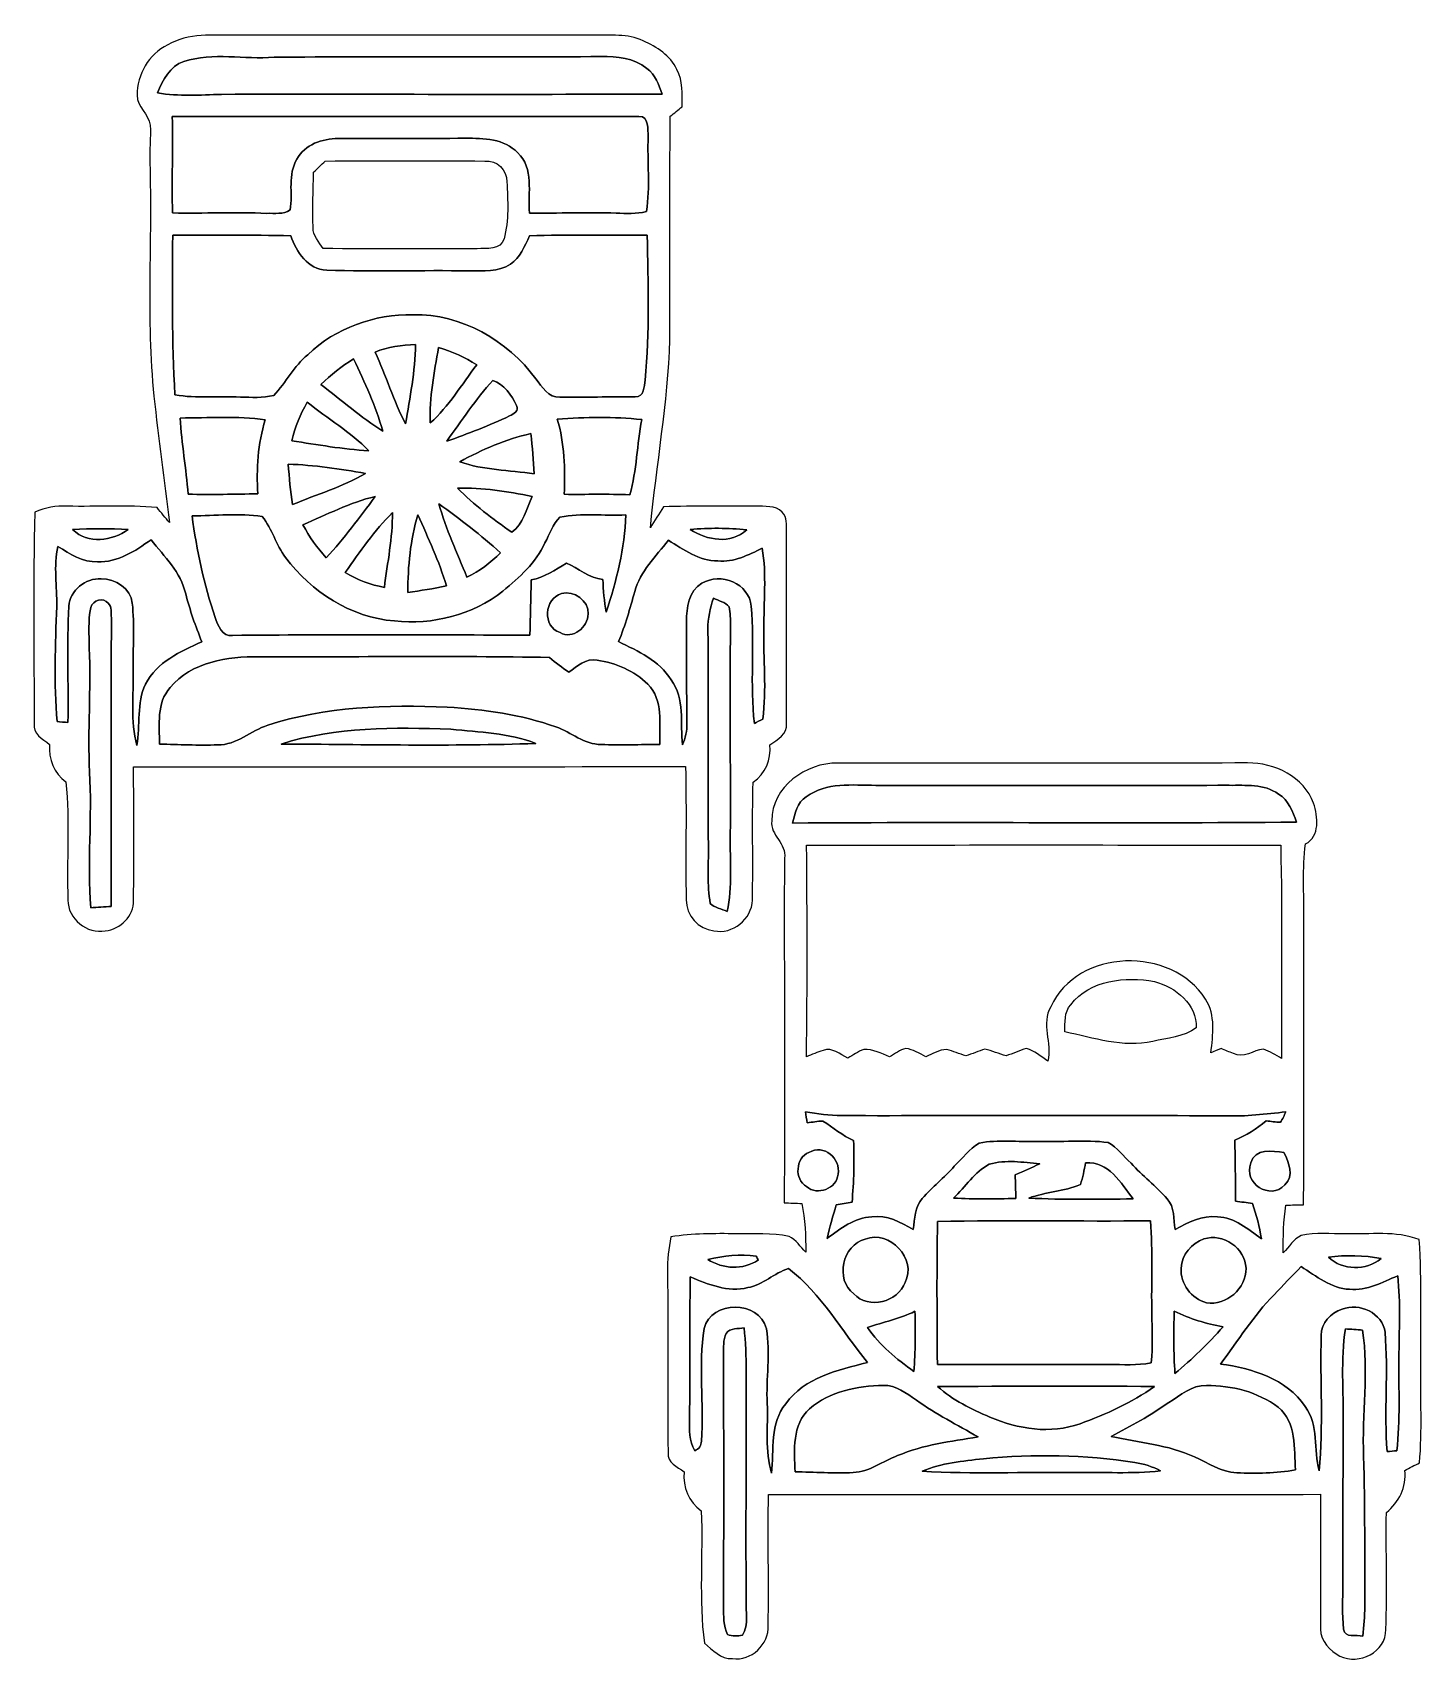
# Model space of a CAD drawing. Header units: centimetres. Extents: x -6.5 to 6.5, y -7.7 to 7.6.
import ezdxf

# ---------------------------------------------------------------- set-up
doc = ezdxf.new("R2010")
doc.units = ezdxf.units.CM
doc.header["$MEASUREMENT"] = 0
doc.layers.add('Camada 1', color=7, linetype='Continuous')

msp = doc.modelspace()

# ---------------------------------------------------------------- linework, layer by layer
at = {"layer": 'Camada 1', "color": 151}
for points, knots in [([(-5.26732, 7.52756), (-5.07223, 7.64292), (-4.83834, 7.61753), (-4.62138, 7.61929), (-4.62138, 7.61929), (-3.50485, 7.61824), (-2.38794, 7.62), (-1.27141, 7.61929), (-1.27141, 7.61929), (-1.11583, 7.61683), (-0.95037, 7.63517), (-0.80503, 7.56603), (-0.80503, 7.56603), (-0.67804, 7.50887), (-0.54997, 7.42809), (-0.4886, 7.29721), (-0.4886, 7.29721), (-0.43039, 7.1903), (-0.44097, 7.06508), (-0.43992, 6.9476), (-0.43992, 6.9476), (-0.4773, 6.91797), (-0.51435, 6.88833), (-0.55138, 6.8587), (-0.55138, 6.8587), (-0.55774, 6.1595), (-0.55279, 5.46064), (-0.55421, 4.76144), (-0.55421, 4.76144), (-0.57326, 4.16913), (-0.68155, 3.58493), (-0.738, 2.99649), (-0.738, 2.99649), (-0.69814, 3.06246), (-0.65722, 3.12773), (-0.61595, 3.19298), (-0.61595, 3.19298), (-0.32773, 3.20462), (-0.03951, 3.19687), (0.24906, 3.1997), (0.24906, 3.1997), (0.33338, 3.19475), (0.43427, 3.20993), (0.49954, 3.14254), (0.49954, 3.14254), (0.5468, 3.09633), (0.53657, 3.02401), (0.54081, 2.96403), (0.54081, 2.96403), (0.53445, 2.36326), (0.54044, 1.76283), (0.53869, 1.1624), (0.53869, 1.1624), (0.55174, 1.05867), (0.45366, 1.01035), (0.38311, 0.96061), (0.38311, 0.96061), (0.39792, 0.81915), (0.34113, 0.69249), (0.22718, 0.60888), (0.22718, 0.60888), (0.21342, 0.24024), (0.22895, -0.12876), (0.21907, -0.49742), (0.21907, -0.49742), (0.21554, -0.67415), (0.03245, -0.82373), (-0.14216, -0.78458), (-0.14216, -0.78458), (-0.2868, -0.77257), (-0.40252, -0.63887), (-0.40252, -0.4953), (-0.40252, -0.4953), (-0.40886, -0.07866), (-0.39792, 0.33867), (-0.40781, 0.7553), (-0.40781, 0.7553), (-2.1343, 0.75459), (-3.86079, 0.75459), (-5.58729, 0.75494), (-5.58729, 0.75494), (-5.58517, 0.33689), (-5.582, -0.08113), (-5.58729, -0.49917), (-5.58729, -0.49917), (-5.5827, -0.64628), (-5.71005, -0.77082), (-5.85223, -0.78563), (-5.85223, -0.78563), (-6.02085, -0.81808), (-6.20818, -0.67239), (-6.20289, -0.49705), (-6.20289, -0.49705), (-6.21665, -0.1277), (-6.18525, 0.24306), (-6.22158, 0.6117), (-6.22158, 0.6117), (-6.33518, 0.69532), (-6.38422, 0.82585), (-6.3775, 0.96448), (-6.3775, 0.96448), (-6.44172, 1.01599), (-6.53415, 1.06362), (-6.52039, 1.16134), (-6.52039, 1.16134), (-6.52073, 1.82174), (-6.53274, 2.48284), (-6.51333, 3.14289), (-6.51333, 3.14289), (-6.41772, 3.18698), (-6.31367, 3.20569), (-6.20888, 3.1997), (-6.20888, 3.1997), (-5.92807, 3.19158), (-5.6469, 3.21344), (-5.3668, 3.18664), (-5.3668, 3.18664), (-5.32835, 3.13901), (-5.2892, 3.09174), (-5.24968, 3.04482), (-5.24968, 3.04482), (-5.29943, 3.43992), (-5.35445, 3.83433), (-5.39574, 4.2305), (-5.39574, 4.2305), (-5.47193, 4.95828), (-5.4109, 5.69029), (-5.43489, 6.4202), (-5.43489, 6.4202), (-5.43842, 6.53837), (-5.42395, 6.65692), (-5.43102, 6.77509), (-5.43102, 6.77509), (-5.44194, 6.87987), (-5.55695, 6.94513), (-5.55308, 7.0552), (-5.55308, 7.0552), (-5.5559, 7.24923), (-5.44476, 7.44326), (-5.26732, 7.52756)], [0, 0, 0, 0, 0.02777778, 0.02777778, 0.02777778, 0.02777778, 0.05555556, 0.05555556, 0.05555556, 0.05555556, 0.08333333, 0.08333333, 0.08333333, 0.08333333, 0.11111111, 0.11111111, 0.11111111, 0.11111111, 0.13888889, 0.13888889, 0.13888889, 0.13888889, 0.16666667, 0.16666667, 0.16666667, 0.16666667, 0.19444444, 0.19444444, 0.19444444, 0.19444444, 0.22222222, 0.22222222, 0.22222222, 0.22222222, 0.25, 0.25, 0.25, 0.25, 0.27777778, 0.27777778, 0.27777778, 0.27777778, 0.30555556, 0.30555556, 0.30555556, 0.30555556, 0.33333333, 0.33333333, 0.33333333, 0.33333333, 0.36111111, 0.36111111, 0.36111111, 0.36111111, 0.38888889, 0.38888889, 0.38888889, 0.38888889, 0.41666667, 0.41666667, 0.41666667, 0.41666667, 0.44444444, 0.44444444, 0.44444444, 0.44444444, 0.47222222, 0.47222222, 0.47222222, 0.47222222, 0.5, 0.5, 0.5, 0.5, 0.52777778, 0.52777778, 0.52777778, 0.52777778, 0.55555556, 0.55555556, 0.55555556, 0.55555556, 0.58333333, 0.58333333, 0.58333333, 0.58333333, 0.61111111, 0.61111111, 0.61111111, 0.61111111, 0.63888889, 0.63888889, 0.63888889, 0.63888889, 0.66666667, 0.66666667, 0.66666667, 0.66666667, 0.69444444, 0.69444444, 0.69444444, 0.69444444, 0.72222222, 0.72222222, 0.72222222, 0.72222222, 0.75, 0.75, 0.75, 0.75, 0.77777778, 0.77777778, 0.77777778, 0.77777778, 0.80555556, 0.80555556, 0.80555556, 0.80555556, 0.83333333, 0.83333333, 0.83333333, 0.83333333, 0.86111111, 0.86111111, 0.86111111, 0.86111111, 0.88888889, 0.88888889, 0.88888889, 0.88888889, 0.91666667, 0.91666667, 0.91666667, 0.91666667, 0.94444444, 0.94444444, 0.94444444, 0.94444444, 1, 1, 1, 1]), ([(-5.11493, 7.37234), (-5.11493, 7.37234), (-5.11493, 7.37234), (-5.11493, 7.37234), (-5.11493, 7.37234), (-5.24862, 7.32966), (-5.31142, 7.19632), (-5.36327, 7.07777), (-5.36327, 7.07777), (-5.16466, 7.04356), (-4.96322, 7.0566), (-4.7632, 7.06402), (-4.7632, 7.06402), (-3.3842, 7.06542), (-2.00554, 7.06225), (-0.62652, 7.06542), (-0.62652, 7.06542), (-0.65933, 7.15362), (-0.69108, 7.24992), (-0.77152, 7.30708), (-0.77152, 7.30708), (-0.88935, 7.40833), (-1.05233, 7.4182), (-1.20049, 7.41856), (-1.20049, 7.41856), (-2.22284, 7.41079), (-3.24555, 7.42138), (-4.26826, 7.41221), (-4.26826, 7.41221), (-4.54978, 7.38964), (-4.84116, 7.4609), (-5.11493, 7.37234)], [0, 0, 0, 0, 0.11111111, 0.11111111, 0.11111111, 0.11111111, 0.22222222, 0.22222222, 0.22222222, 0.22222222, 0.33333333, 0.33333333, 0.33333333, 0.33333333, 0.44444444, 0.44444444, 0.44444444, 0.44444444, 0.55555556, 0.55555556, 0.55555556, 0.55555556, 0.66666667, 0.66666667, 0.66666667, 0.66666667, 0.77777778, 0.77777778, 0.77777778, 0.77777778, 1, 1, 1, 1]), ([(-5.22393, 6.85482), (-5.22393, 6.85482), (-5.22393, 6.85482), (-5.22393, 6.85482), (-5.22393, 6.85482), (-5.21582, 6.55355), (-5.23168, 6.25264), (-5.22181, 5.95136), (-5.22181, 5.95136), (-4.9269, 5.94359), (-4.63161, 5.96229), (-4.33704, 5.94713), (-4.33704, 5.94713), (-4.26402, 5.95066), (-4.18076, 5.93443), (-4.11726, 5.97958), (-4.11726, 5.97958), (-4.09256, 6.13762), (-4.14301, 6.31013), (-4.05482, 6.45478), (-4.05482, 6.45478), (-3.98144, 6.59377), (-3.81599, 6.64986), (-3.66676, 6.64915), (-3.66676, 6.64915), (-3.26848, 6.65444), (-2.86948, 6.64669), (-2.4712, 6.65232), (-2.4712, 6.65232), (-2.30258, 6.65198), (-2.10855, 6.64845), (-1.98402, 6.51686), (-1.98402, 6.51686), (-1.82808, 6.37117), (-1.88877, 6.13903), (-1.87147, 5.94995), (-1.87147, 5.94995), (-1.6009, 5.94535), (-1.33032, 5.96089), (-1.05974, 5.94924), (-1.05974, 5.94924), (-0.96519, 5.94676), (-0.86818, 5.94042), (-0.7754, 5.9644), (-0.7754, 5.9644), (-0.73695, 6.19653), (-0.7687, 6.43361), (-0.75847, 6.66784), (-0.75847, 6.66784), (-0.76412, 6.73381), (-0.74719, 6.85835), (-0.8449, 6.85623), (-0.8449, 6.85623), (-2.30433, 6.85517), (-3.76449, 6.85729), (-5.22393, 6.85482)], [0, 0, 0, 0, 0.06666667, 0.06666667, 0.06666667, 0.06666667, 0.13333333, 0.13333333, 0.13333333, 0.13333333, 0.2, 0.2, 0.2, 0.2, 0.26666667, 0.26666667, 0.26666667, 0.26666667, 0.33333333, 0.33333333, 0.33333333, 0.33333333, 0.4, 0.4, 0.4, 0.4, 0.46666667, 0.46666667, 0.46666667, 0.46666667, 0.53333333, 0.53333333, 0.53333333, 0.53333333, 0.6, 0.6, 0.6, 0.6, 0.66666667, 0.66666667, 0.66666667, 0.66666667, 0.73333333, 0.73333333, 0.73333333, 0.73333333, 0.8, 0.8, 0.8, 0.8, 0.86666667, 0.86666667, 0.86666667, 0.86666667, 1, 1, 1, 1]), ([(-3.78882, 6.43819), (-3.78882, 6.43819), (-3.78882, 6.43819), (-3.78882, 6.43819), (-3.78882, 6.43819), (-3.82517, 6.40326), (-3.8615, 6.36798), (-3.89748, 6.33306), (-3.89748, 6.33306), (-3.90065, 6.16091), (-3.91159, 5.98874), (-3.90243, 5.81659), (-3.90243, 5.81659), (-3.90525, 5.73722), (-3.84703, 5.67831), (-3.80717, 5.61657), (-3.80717, 5.61657), (-3.32563, 5.61374), (-2.84409, 5.61552), (-2.36255, 5.61481), (-2.36255, 5.61481), (-2.27436, 5.62292), (-2.14277, 5.59717), (-2.11101, 5.7083), (-2.11101, 5.7083), (-2.0634, 5.88151), (-2.07539, 6.06636), (-2.08492, 6.24416), (-2.08492, 6.24416), (-2.08068, 6.35494), (-2.18015, 6.44842), (-2.29022, 6.43819), (-2.29022, 6.43819), (-2.78977, 6.44277), (-3.2893, 6.44172), (-3.78882, 6.43819)], [0, 0, 0, 0, 0.1, 0.1, 0.1, 0.1, 0.2, 0.2, 0.2, 0.2, 0.3, 0.3, 0.3, 0.3, 0.4, 0.4, 0.4, 0.4, 0.5, 0.5, 0.5, 0.5, 0.6, 0.6, 0.6, 0.6, 0.7, 0.7, 0.7, 0.7, 0.8, 0.8, 0.8, 0.8, 1, 1, 1, 1]), ([(-5.2204, 5.7418), (-5.2204, 5.7418), (-5.2204, 5.7418), (-5.2204, 5.7418), (-5.2204, 5.7418), (-5.2204, 5.24262), (-5.22993, 4.74274), (-5.19852, 4.24427), (-5.19852, 4.24427), (-4.99568, 4.20899), (-4.78966, 4.23262), (-4.5854, 4.22275), (-4.5854, 4.22275), (-4.48132, 4.22168), (-4.37444, 4.21181), (-4.27248, 4.23862), (-4.27248, 4.23862), (-4.155, 4.35715), (-4.08374, 4.51555), (-3.95145, 4.62104), (-3.95145, 4.62104), (-3.69076, 4.87398), (-3.32598, 5.00133), (-2.96545, 4.99604), (-2.96545, 4.99604), (-2.51142, 5.00627), (-2.07892, 4.75509), (-1.81327, 4.3949), (-1.81327, 4.3949), (-1.75153, 4.32328), (-1.69791, 4.21252), (-1.58608, 4.2231), (-1.58608, 4.2231), (-1.35113, 4.22098), (-1.11583, 4.22556), (-0.88053, 4.22663), (-0.88053, 4.22663), (-0.79657, 4.22098), (-0.79657, 4.32435), (-0.78634, 4.38291), (-0.78634, 4.38291), (-0.74507, 4.83517), (-0.75742, 5.29025), (-0.76729, 5.74357), (-0.76729, 5.74357), (-1.13558, 5.73475), (-1.50424, 5.75274), (-1.87218, 5.7351), (-1.87218, 5.7351), (-1.91805, 5.6395), (-1.95896, 5.53225), (-2.05176, 5.47158), (-2.05176, 5.47158), (-2.16288, 5.3915), (-2.30752, 5.41267), (-2.43628, 5.40737), (-2.43628, 5.40737), (-2.88254, 5.41479), (-3.32916, 5.39962), (-3.77506, 5.41479), (-3.77506, 5.41479), (-3.95427, 5.42042), (-4.05765, 5.58587), (-4.11268, 5.73651), (-4.11268, 5.73651), (-4.48203, 5.74604), (-4.85104, 5.74004), (-5.2204, 5.7418)], [0, 0, 0, 0, 0.05555556, 0.05555556, 0.05555556, 0.05555556, 0.11111111, 0.11111111, 0.11111111, 0.11111111, 0.16666667, 0.16666667, 0.16666667, 0.16666667, 0.22222222, 0.22222222, 0.22222222, 0.22222222, 0.27777778, 0.27777778, 0.27777778, 0.27777778, 0.33333333, 0.33333333, 0.33333333, 0.33333333, 0.38888889, 0.38888889, 0.38888889, 0.38888889, 0.44444444, 0.44444444, 0.44444444, 0.44444444, 0.5, 0.5, 0.5, 0.5, 0.55555556, 0.55555556, 0.55555556, 0.55555556, 0.61111111, 0.61111111, 0.61111111, 0.61111111, 0.66666667, 0.66666667, 0.66666667, 0.66666667, 0.72222222, 0.72222222, 0.72222222, 0.72222222, 0.77777778, 0.77777778, 0.77777778, 0.77777778, 0.83333333, 0.83333333, 0.83333333, 0.83333333, 0.88888889, 0.88888889, 0.88888889, 0.88888889, 1, 1, 1, 1]), ([(-3.32105, 4.64538), (-3.32105, 4.64538), (-3.32105, 4.64538), (-3.32105, 4.64538), (-3.32105, 4.64538), (-3.21804, 4.42382), (-3.14749, 4.18853), (-3.03459, 3.97121), (-3.03459, 3.97121), (-2.99507, 4.21815), (-2.94357, 4.46439), (-2.94181, 4.71523), (-2.94181, 4.71523), (-3.07092, 4.71028), (-3.20004, 4.69335), (-3.32105, 4.64538)], [0, 0, 0, 0, 0.2, 0.2, 0.2, 0.2, 0.4, 0.4, 0.4, 0.4, 0.6, 0.6, 0.6, 0.6, 1, 1, 1, 1]), ([(-2.80353, 3.98039), (-2.80353, 3.98039), (-2.80353, 3.98039), (-2.80353, 3.98039), (-2.80353, 3.98039), (-2.62748, 4.13597), (-2.51001, 4.34162), (-2.36677, 4.52508), (-2.36677, 4.52508), (-2.47721, 4.59739), (-2.59785, 4.65172), (-2.7245, 4.68841), (-2.7245, 4.68841), (-2.76825, 4.45487), (-2.81128, 4.21922), (-2.80353, 3.98039)], [0, 0, 0, 0, 0.2, 0.2, 0.2, 0.2, 0.4, 0.4, 0.4, 0.4, 0.6, 0.6, 0.6, 0.6, 1, 1, 1, 1]), ([(-3.82939, 4.34128), (-3.82939, 4.34128), (-3.82939, 4.34128), (-3.82939, 4.34128), (-3.82939, 4.34128), (-3.63784, 4.19276), (-3.45334, 4.03401), (-3.24838, 3.90384), (-3.24838, 3.90384), (-3.31752, 4.13807), (-3.41629, 4.36174), (-3.52212, 4.58082), (-3.52212, 4.58082), (-3.63326, 4.51309), (-3.73661, 4.43264), (-3.82939, 4.34128)], [0, 0, 0, 0, 0.2, 0.2, 0.2, 0.2, 0.4, 0.4, 0.4, 0.4, 0.6, 0.6, 0.6, 0.6, 1, 1, 1, 1]), ([(-2.64865, 3.80929), (-2.64865, 3.80929), (-2.64865, 3.80929), (-2.64865, 3.80929), (-2.64865, 3.80929), (-2.44863, 3.87879), (-2.25071, 3.95569), (-2.05916, 4.04566), (-2.05916, 4.04566), (-2.02177, 4.06259), (-1.96673, 4.09539), (-1.99284, 4.14443), (-1.99284, 4.14443), (-2.04082, 4.23898), (-2.11137, 4.34728), (-2.2158, 4.37938), (-2.2158, 4.37938), (-2.37666, 4.20334), (-2.50825, 4.0019), (-2.64865, 3.80929)], [0, 0, 0, 0, 0.16666667, 0.16666667, 0.16666667, 0.16666667, 0.33333333, 0.33333333, 0.33333333, 0.33333333, 0.5, 0.5, 0.5, 0.5, 0.66666667, 0.66666667, 0.66666667, 0.66666667, 1, 1, 1, 1]), ([(-4.10279, 3.81387), (-4.10279, 3.81387), (-4.10279, 3.81387), (-4.10279, 3.81387), (-4.10279, 3.81387), (-3.86291, 3.77506), (-3.62303, 3.7345), (-3.37996, 3.71934), (-3.37996, 3.71934), (-3.55282, 3.89466), (-3.76555, 4.02237), (-3.95781, 4.17405), (-3.95781, 4.17405), (-4.02412, 4.06188), (-4.07212, 3.94053), (-4.10279, 3.81387)], [0, 0, 0, 0, 0.2, 0.2, 0.2, 0.2, 0.4, 0.4, 0.4, 0.4, 0.6, 0.6, 0.6, 0.6, 1, 1, 1, 1]), ([(-5.15055, 4.02624), (-5.15055, 4.02624), (-5.15055, 4.02624), (-5.15055, 4.02624), (-5.15055, 4.02624), (-5.13574, 3.78707), (-5.09447, 3.5507), (-5.07505, 3.31187), (-5.07505, 3.31187), (-4.85705, 3.30482), (-4.63902, 3.31399), (-4.42066, 3.3147), (-4.42066, 3.3147), (-4.43688, 3.54894), (-4.421, 3.78566), (-4.35115, 4.01072), (-4.35115, 4.01072), (-4.6161, 4.046), (-4.88421, 4.02907), (-5.15055, 4.02624)], [0, 0, 0, 0, 0.16666667, 0.16666667, 0.16666667, 0.16666667, 0.33333333, 0.33333333, 0.33333333, 0.33333333, 0.5, 0.5, 0.5, 0.5, 0.66666667, 0.66666667, 0.66666667, 0.66666667, 1, 1, 1, 1]), ([(-1.61113, 4.01708), (-1.61113, 4.01708), (-1.61113, 4.01708), (-1.61113, 4.01708), (-1.61113, 4.01708), (-1.54374, 3.78777), (-1.53599, 3.54787), (-1.54586, 3.31082), (-1.54586, 3.31082), (-1.34126, 3.30834), (-1.13629, 3.3147), (-0.93169, 3.30694), (-0.93169, 3.30694), (-0.86359, 3.53659), (-0.86501, 3.77825), (-0.81845, 4.01179), (-0.81845, 4.01179), (-1.08162, 4.04176), (-1.34725, 4.03436), (-1.61113, 4.01708)], [0, 0, 0, 0, 0.16666667, 0.16666667, 0.16666667, 0.16666667, 0.33333333, 0.33333333, 0.33333333, 0.33333333, 0.5, 0.5, 0.5, 0.5, 0.66666667, 0.66666667, 0.66666667, 0.66666667, 1, 1, 1, 1]), ([(-2.52694, 3.61631), (-2.52694, 3.61631), (-2.52694, 3.61631), (-2.52694, 3.61631), (-2.52694, 3.61631), (-2.30328, 3.53625), (-2.06199, 3.53942), (-1.8295, 3.50166), (-1.8295, 3.50166), (-1.83549, 3.62795), (-1.84396, 3.75425), (-1.85914, 3.87984), (-1.85914, 3.87984), (-2.09479, 3.8308), (-2.31563, 3.7285), (-2.52694, 3.61631)], [0, 0, 0, 0, 0.2, 0.2, 0.2, 0.2, 0.4, 0.4, 0.4, 0.4, 0.6, 0.6, 0.6, 0.6, 1, 1, 1, 1]), ([(-4.13526, 3.59339), (-4.13526, 3.59339), (-4.13526, 3.59339), (-4.13526, 3.59339), (-4.13526, 3.59339), (-4.12784, 3.46674), (-4.11514, 3.34044), (-4.09609, 3.21486), (-4.09609, 3.21486), (-3.86679, 3.3087), (-3.62691, 3.38137), (-3.41136, 3.50626), (-3.41136, 3.50626), (-3.65054, 3.54999), (-3.89183, 3.58493), (-4.13526, 3.59339)], [0, 0, 0, 0, 0.2, 0.2, 0.2, 0.2, 0.4, 0.4, 0.4, 0.4, 0.6, 0.6, 0.6, 0.6, 1, 1, 1, 1]), ([(-2.54811, 3.36832), (-2.54811, 3.36832), (-2.54811, 3.36832), (-2.54811, 3.36832), (-2.54811, 3.36832), (-2.3936, 3.2131), (-2.21755, 3.0801), (-2.03834, 2.95485), (-2.03834, 2.95485), (-1.92617, 3.03001), (-1.90183, 3.1757), (-1.84784, 3.29035), (-1.84784, 3.29035), (-2.07822, 3.33974), (-2.31245, 3.3729), (-2.54811, 3.36832)], [0, 0, 0, 0, 0.2, 0.2, 0.2, 0.2, 0.4, 0.4, 0.4, 0.4, 0.6, 0.6, 0.6, 0.6, 1, 1, 1, 1]), ([(-3.99803, 3.02436), (-3.99803, 3.02436), (-3.99803, 3.02436), (-3.99803, 3.02436), (-3.99803, 3.02436), (-3.93946, 2.91182), (-3.86467, 2.80846), (-3.77859, 2.71568), (-3.77859, 2.71568), (-3.61138, 2.8956), (-3.46569, 3.0935), (-3.31998, 3.29035), (-3.31998, 3.29035), (-3.55776, 3.23461), (-3.77437, 3.11891), (-3.99803, 3.02436)], [0, 0, 0, 0, 0.2, 0.2, 0.2, 0.2, 0.4, 0.4, 0.4, 0.4, 0.6, 0.6, 0.6, 0.6, 1, 1, 1, 1]), ([(-2.72274, 3.22085), (-2.72274, 3.22085), (-2.72274, 3.22085), (-2.72274, 3.22085), (-2.72274, 3.22085), (-2.65677, 2.98379), (-2.55198, 2.76048), (-2.45886, 2.5333), (-2.45886, 2.5333), (-2.34068, 2.59009), (-2.2359, 2.66946), (-2.14417, 2.7626), (-2.14417, 2.7626), (-2.32833, 2.92559), (-2.52201, 3.07833), (-2.72274, 3.22085)], [0, 0, 0, 0, 0.2, 0.2, 0.2, 0.2, 0.4, 0.4, 0.4, 0.4, 0.6, 0.6, 0.6, 0.6, 1, 1, 1, 1]), ([(-5.03872, 3.10832), (-5.03872, 3.10832), (-5.03872, 3.10832), (-5.03872, 3.10832), (-5.03872, 3.10832), (-4.99392, 2.78553), (-4.9276, 2.4645), (-4.82211, 2.15582), (-4.82211, 2.15582), (-4.7939, 2.08104), (-4.75933, 1.97272), (-4.65807, 1.98683), (-4.65807, 1.98683), (-3.7285, 1.99602), (-2.79822, 1.99214), (-1.86831, 1.98895), (-1.86831, 1.98895), (-1.86265, 2.16181), (-1.86124, 2.33503), (-1.85561, 2.50789), (-1.85561, 2.50789), (-1.73284, 2.53223), (-1.62984, 2.60103), (-1.52505, 2.66488), (-1.52505, 2.66488), (-1.41145, 2.61654), (-1.31409, 2.52518), (-1.18392, 2.51178), (-1.18392, 2.51178), (-1.17897, 2.40911), (-1.17052, 2.30645), (-1.15393, 2.20451), (-1.15393, 2.20451), (-1.05375, 2.49872), (-0.98036, 2.80563), (-0.96731, 3.11714), (-0.96731, 3.11714), (-1.17333, 3.1069), (-1.38324, 3.13901), (-1.58644, 3.09562), (-1.58644, 3.09562), (-1.65664, 3.03283), (-1.68168, 2.93511), (-1.7272, 2.85467), (-1.7272, 2.85467), (-1.81222, 2.66912), (-1.96708, 2.52976), (-2.12231, 2.40312), (-2.12231, 2.40312), (-2.40524, 2.17557), (-2.78236, 2.08455), (-3.14042, 2.12195), (-3.14042, 2.12195), (-3.54753, 2.15547), (-3.91936, 2.39394), (-4.16031, 2.71814), (-4.16031, 2.71814), (-4.25026, 2.83632), (-4.28837, 2.9852), (-4.37973, 3.10198), (-4.37973, 3.10198), (-4.59775, 3.13548), (-4.81965, 3.1115), (-5.03872, 3.10832)], [0, 0, 0, 0, 0.05882353, 0.05882353, 0.05882353, 0.05882353, 0.11764706, 0.11764706, 0.11764706, 0.11764706, 0.17647059, 0.17647059, 0.17647059, 0.17647059, 0.23529412, 0.23529412, 0.23529412, 0.23529412, 0.29411765, 0.29411765, 0.29411765, 0.29411765, 0.35294118, 0.35294118, 0.35294118, 0.35294118, 0.41176471, 0.41176471, 0.41176471, 0.41176471, 0.47058824, 0.47058824, 0.47058824, 0.47058824, 0.52941176, 0.52941176, 0.52941176, 0.52941176, 0.58823529, 0.58823529, 0.58823529, 0.58823529, 0.64705882, 0.64705882, 0.64705882, 0.64705882, 0.70588235, 0.70588235, 0.70588235, 0.70588235, 0.76470588, 0.76470588, 0.76470588, 0.76470588, 0.82352941, 0.82352941, 0.82352941, 0.82352941, 0.88235294, 0.88235294, 0.88235294, 0.88235294, 1, 1, 1, 1]), ([(-3.60045, 2.57739), (-3.60045, 2.57739), (-3.60045, 2.57739), (-3.60045, 2.57739), (-3.60045, 2.57739), (-3.48755, 2.5093), (-3.36408, 2.46062), (-3.23427, 2.43769), (-3.23427, 2.43769), (-3.20498, 2.67088), (-3.1556, 2.903), (-3.15841, 3.13937), (-3.15841, 3.13937), (-3.32634, 2.96932), (-3.46533, 2.77388), (-3.60045, 2.57739)], [0, 0, 0, 0, 0.2, 0.2, 0.2, 0.2, 0.4, 0.4, 0.4, 0.4, 0.6, 0.6, 0.6, 0.6, 1, 1, 1, 1]), ([(-3.01483, 2.39006), (-3.01483, 2.39006), (-3.01483, 2.39006), (-3.01483, 2.39006), (-3.01483, 2.39006), (-2.89312, 2.40595), (-2.77176, 2.42605), (-2.65148, 2.45109), (-2.65148, 2.45109), (-2.71992, 2.68111), (-2.82222, 2.89877), (-2.91853, 3.11784), (-2.91853, 3.11784), (-2.99295, 2.88325), (-3.01166, 2.63489), (-3.01483, 2.39006)], [0, 0, 0, 0, 0.2, 0.2, 0.2, 0.2, 0.4, 0.4, 0.4, 0.4, 0.6, 0.6, 0.6, 0.6, 1, 1, 1, 1]), ([(-6.15879, 2.97956), (-6.15879, 2.97956), (-6.15879, 2.97956), (-6.15879, 2.97956), (-6.15879, 2.97956), (-6.01274, 2.83951), (-5.79154, 2.87301), (-5.63667, 2.98026), (-5.63667, 2.98026), (-5.8106, 2.98979), (-5.98487, 2.99154), (-6.15879, 2.97956)], [0, 0, 0, 0, 0.25, 0.25, 0.25, 0.25, 0.5, 0.5, 0.5, 0.5, 1, 1, 1, 1]), ([(-0.36371, 2.98167), (-0.36371, 2.98167), (-0.36371, 2.98167), (-0.36371, 2.98167), (-0.36371, 2.98167), (-0.20425, 2.8783), (0.01447, 2.8381), (0.16651, 2.9778), (0.16651, 2.9778), (-0.00952, 2.99614), (-0.18732, 2.99544), (-0.36371, 2.98167)], [0, 0, 0, 0, 0.25, 0.25, 0.25, 0.25, 0.5, 0.5, 0.5, 0.5, 1, 1, 1, 1]), ([(-5.92561, 2.67828), (-5.92561, 2.67828), (-5.92561, 2.67828), (-5.92561, 2.67828), (-5.92561, 2.67828), (-6.06565, 2.67124), (-6.18384, 2.75237), (-6.29813, 2.82081), (-6.29813, 2.82081), (-6.33976, 2.6356), (-6.30414, 2.44651), (-6.30836, 2.25918), (-6.30836, 2.25918), (-6.32037, 1.899), (-6.33552, 1.53775), (-6.30414, 1.17792), (-6.30414, 1.17792), (-6.27909, 1.17581), (-6.22899, 1.17157), (-6.20394, 1.16945), (-6.20394, 1.16945), (-6.19371, 1.53317), (-6.2177, 1.89793), (-6.19337, 2.2613), (-6.19337, 2.2613), (-6.18559, 2.41087), (-6.03708, 2.52764), (-5.89104, 2.51812), (-5.89104, 2.51812), (-5.7598, 2.516), (-5.61552, 2.42992), (-5.59893, 2.29022), (-5.59893, 2.29022), (-5.57776, 2.08033), (-5.59364, 1.86901), (-5.59047, 1.65805), (-5.59047, 1.65805), (-5.58658, 1.4238), (-5.61798, 1.18426), (-5.55519, 0.95462), (-5.55519, 0.95462), (-5.52379, 1.14511), (-5.56012, 1.35008), (-5.47582, 1.52964), (-5.47582, 1.52964), (-5.36857, 1.73496), (-5.14809, 1.83656), (-4.94665, 1.92722), (-4.94665, 1.92722), (-5.00627, 2.07398), (-5.05848, 2.22391), (-5.09834, 2.37737), (-5.09834, 2.37737), (-5.14456, 2.57951), (-5.29872, 2.72767), (-5.42361, 2.88395), (-5.42361, 2.88395), (-5.57213, 2.77953), (-5.7351, 2.66912), (-5.92561, 2.67828)], [0, 0, 0, 0, 0.0625, 0.0625, 0.0625, 0.0625, 0.125, 0.125, 0.125, 0.125, 0.1875, 0.1875, 0.1875, 0.1875, 0.25, 0.25, 0.25, 0.25, 0.3125, 0.3125, 0.3125, 0.3125, 0.375, 0.375, 0.375, 0.375, 0.4375, 0.4375, 0.4375, 0.4375, 0.5, 0.5, 0.5, 0.5, 0.5625, 0.5625, 0.5625, 0.5625, 0.625, 0.625, 0.625, 0.625, 0.6875, 0.6875, 0.6875, 0.6875, 0.75, 0.75, 0.75, 0.75, 0.8125, 0.8125, 0.8125, 0.8125, 0.875, 0.875, 0.875, 0.875, 1, 1, 1, 1]), ([(-0.88477, 2.39747), (-0.88477, 2.39747), (-0.88477, 2.39747), (-0.88477, 2.39747), (-0.88477, 2.39747), (-0.9285, 2.23943), (-0.97401, 2.08173), (-1.03575, 1.92933), (-1.03575, 1.92933), (-0.85443, 1.83727), (-0.65263, 1.7526), (-0.54434, 1.5688), (-0.54434, 1.5688), (-0.40993, 1.39381), (-0.46036, 1.16311), (-0.43673, 0.95919), (-0.43673, 0.95919), (-0.40781, 1.02305), (-0.39229, 1.0922), (-0.39546, 1.1624), (-0.39546, 1.1624), (-0.39863, 1.48025), (-0.39933, 1.79846), (-0.3997, 2.11632), (-0.3997, 2.11632), (-0.39687, 2.24579), (-0.38099, 2.40629), (-0.25435, 2.47614), (-0.25435, 2.47614), (-0.07832, 2.58304), (0.18873, 2.47332), (0.2092, 2.26024), (0.2092, 2.26024), (0.24165, 1.89512), (0.19507, 1.52541), (0.23777, 1.16063), (0.23777, 1.16063), (0.25788, 1.17052), (0.2981, 1.19062), (0.31784, 1.20085), (0.31784, 1.20085), (0.35348, 1.48096), (0.31996, 1.76459), (0.32807, 2.04611), (0.32807, 2.04611), (0.32385, 2.29904), (0.35418, 2.5541), (0.3115, 2.80528), (0.3115, 2.80528), (0.18167, 2.74038), (0.0448, 2.67124), (-0.10478, 2.68498), (-0.10478, 2.68498), (-0.28081, 2.68252), (-0.42545, 2.7933), (-0.56938, 2.87901), (-0.56938, 2.87901), (-0.68509, 2.72696), (-0.83431, 2.58833), (-0.88477, 2.39747)], [0, 0, 0, 0, 0.0625, 0.0625, 0.0625, 0.0625, 0.125, 0.125, 0.125, 0.125, 0.1875, 0.1875, 0.1875, 0.1875, 0.25, 0.25, 0.25, 0.25, 0.3125, 0.3125, 0.3125, 0.3125, 0.375, 0.375, 0.375, 0.375, 0.4375, 0.4375, 0.4375, 0.4375, 0.5, 0.5, 0.5, 0.5, 0.5625, 0.5625, 0.5625, 0.5625, 0.625, 0.625, 0.625, 0.625, 0.6875, 0.6875, 0.6875, 0.6875, 0.75, 0.75, 0.75, 0.75, 0.8125, 0.8125, 0.8125, 0.8125, 0.875, 0.875, 0.875, 0.875, 1, 1, 1, 1]), ([(-5.98805, 2.2493), (-5.98805, 2.2493), (-5.98805, 2.2493), (-5.98805, 2.2493), (-5.98805, 2.2493), (-6.01627, 2.12478), (-6.00357, 1.99565), (-6.00251, 1.86901), (-6.00251, 1.86901), (-5.98557, 1.48096), (-6.0198, 1.0929), (-6.00004, 0.70484), (-6.00004, 0.70484), (-5.975, 0.28046), (-6.02192, -0.14498), (-5.98981, -0.56902), (-5.98981, -0.56902), (-5.92561, -0.56479), (-5.86105, -0.56091), (-5.79683, -0.55667), (-5.79683, -0.55667), (-5.7979, 0.34607), (-5.80036, 1.24919), (-5.79472, 2.15194), (-5.79472, 2.15194), (-5.80248, 2.19638), (-5.78696, 2.25531), (-5.82471, 2.28847), (-5.82471, 2.28847), (-5.87162, 2.34456), (-5.97005, 2.32021), (-5.98805, 2.2493)], [0, 0, 0, 0, 0.11111111, 0.11111111, 0.11111111, 0.11111111, 0.22222222, 0.22222222, 0.22222222, 0.22222222, 0.33333333, 0.33333333, 0.33333333, 0.33333333, 0.44444444, 0.44444444, 0.44444444, 0.44444444, 0.55555556, 0.55555556, 0.55555556, 0.55555556, 0.66666667, 0.66666667, 0.66666667, 0.66666667, 0.77777778, 0.77777778, 0.77777778, 0.77777778, 1, 1, 1, 1]), ([(-1.57127, 2.38054), (-1.57127, 2.38054), (-1.57127, 2.38054), (-1.57127, 2.38054), (-1.57127, 2.38054), (-1.73531, 2.33186), (-1.75365, 2.06869), (-1.58503, 2.01295), (-1.58503, 2.01295), (-1.46437, 1.94415), (-1.32432, 2.06445), (-1.32186, 2.18827), (-1.32186, 2.18827), (-1.31514, 2.31245), (-1.45486, 2.41265), (-1.57127, 2.38054)], [0, 0, 0, 0, 0.2, 0.2, 0.2, 0.2, 0.4, 0.4, 0.4, 0.4, 0.6, 0.6, 0.6, 0.6, 1, 1, 1, 1]), ([(-0.1471, 2.33644), (-0.1471, 2.33644), (-0.1471, 2.33644), (-0.1471, 2.33644), (-0.1471, 2.33644), (-0.17568, 2.24225), (-0.20002, 2.14558), (-0.1979, 2.04645), (-0.1979, 2.04645), (-0.19227, 1.36418), (-0.1979, 0.68226), (-0.19402, 0), (-0.19402, 0), (-0.19015, -0.17604), (-0.20884, -0.35453), (-0.17568, -0.52882), (-0.17568, -0.52882), (-0.13511, -0.57221), (-0.06879, -0.57784), (-0.01763, -0.60466), (-0.01763, -0.60466), (0.03562, -0.37041), (0.00635, -0.13017), (0.01164, 0.10724), (0.01164, 0.10724), (0.01658, 0.76482), (0.00494, 1.42205), (0.0141, 2.07926), (0.0141, 2.07926), (0.01305, 2.13818), (0.01269, 2.19779), (0.00034, 2.25565), (0.00034, 2.25565), (-0.03598, 2.30046), (-0.09806, 2.31034), (-0.1471, 2.33644)], [0, 0, 0, 0, 0.1, 0.1, 0.1, 0.1, 0.2, 0.2, 0.2, 0.2, 0.3, 0.3, 0.3, 0.3, 0.4, 0.4, 0.4, 0.4, 0.5, 0.5, 0.5, 0.5, 0.6, 0.6, 0.6, 0.6, 0.7, 0.7, 0.7, 0.7, 0.8, 0.8, 0.8, 0.8, 1, 1, 1, 1]), ([(-5.2444, 1.49718), (-5.2444, 1.49718), (-5.2444, 1.49718), (-5.2444, 1.49718), (-5.2444, 1.49718), (-5.37457, 1.35149), (-5.34282, 1.14618), (-5.34458, 0.96731), (-5.34458, 0.96731), (-5.1622, 0.96307), (-4.97945, 0.9532), (-4.79707, 0.95956), (-4.79707, 0.95956), (-4.62033, 0.95603), (-4.48944, 1.09395), (-4.32788, 1.1437), (-4.32788, 1.1437), (-3.78636, 1.31974), (-3.20815, 1.33561), (-2.64337, 1.31409), (-2.64337, 1.31409), (-2.29834, 1.29117), (-1.95085, 1.24424), (-1.62382, 1.12783), (-1.62382, 1.12783), (-1.4799, 1.07879), (-1.3589, 0.96166), (-1.19979, 0.96307), (-1.19979, 0.96307), (-1.01669, 0.95496), (-0.8329, 0.96237), (-0.64947, 0.96414), (-0.64947, 0.96414), (-0.65405, 1.15429), (-0.61382, 1.38041), (-0.76129, 1.53), (-0.76129, 1.53), (-0.88971, 1.65311), (-1.06221, 1.73002), (-1.23754, 1.75401), (-1.23754, 1.75401), (-1.34301, 1.77623), (-1.4238, 1.6965), (-1.50247, 1.64146), (-1.50247, 1.64146), (-1.56527, 1.68416), (-1.6256, 1.73073), (-1.68346, 1.7794), (-1.68346, 1.7794), (-2.59186, 1.79704), (-3.50061, 1.78293), (-4.40901, 1.78647), (-4.40901, 1.78647), (-4.70641, 1.79105), (-5.0426, 1.73743), (-5.2444, 1.49718)], [0, 0, 0, 0, 0.06666667, 0.06666667, 0.06666667, 0.06666667, 0.13333333, 0.13333333, 0.13333333, 0.13333333, 0.2, 0.2, 0.2, 0.2, 0.26666667, 0.26666667, 0.26666667, 0.26666667, 0.33333333, 0.33333333, 0.33333333, 0.33333333, 0.4, 0.4, 0.4, 0.4, 0.46666667, 0.46666667, 0.46666667, 0.46666667, 0.53333333, 0.53333333, 0.53333333, 0.53333333, 0.6, 0.6, 0.6, 0.6, 0.66666667, 0.66666667, 0.66666667, 0.66666667, 0.73333333, 0.73333333, 0.73333333, 0.73333333, 0.8, 0.8, 0.8, 0.8, 0.86666667, 0.86666667, 0.86666667, 0.86666667, 1, 1, 1, 1]), ([(-4.20158, 0.96731), (-4.20158, 0.96731), (-4.20158, 0.96731), (-4.20158, 0.96731), (-4.20158, 0.96731), (-3.40535, 0.96378), (-2.60809, 0.94473), (-1.81256, 0.97296), (-1.81256, 0.97296), (-2.06657, 1.06961), (-2.34173, 1.07914), (-2.60914, 1.10701), (-2.60914, 1.10701), (-3.14184, 1.1243), (-3.68828, 1.13135), (-4.20158, 0.96731)], [0, 0, 0, 0, 0.2, 0.2, 0.2, 0.2, 0.4, 0.4, 0.4, 0.4, 0.6, 0.6, 0.6, 0.6, 1, 1, 1, 1]), ([(0.40145, 0.24729), (0.39933, 0.56549), (0.72284, 0.79445), (1.022, 0.78809), (1.022, 0.78809), (2.30328, 0.79021), (3.58493, 0.78668), (4.86621, 0.78987), (4.86621, 0.78987), (5.1188, 0.79409), (5.39574, 0.65899), (5.48569, 0.41098), (5.48569, 0.41098), (5.52555, 0.28397), (5.54777, 0.10371), (5.40843, 0.02928), (5.40843, 0.02928), (5.3781, -0.20319), (5.39715, -0.43744), (5.39291, -0.67098), (5.39291, -0.67098), (5.38902, -1.56598), (5.40066, -2.46133), (5.3908, -3.35667), (5.3908, -3.35667), (5.33541, -3.35704), (5.28072, -3.35808), (5.22569, -3.35915), (5.22569, -3.35915), (5.20171, -3.50731), (5.19994, -3.65794), (5.201, -3.80787), (5.201, -3.80787), (5.25392, -3.75143), (5.29624, -3.67841), (5.36857, -3.64525), (5.36857, -3.64525), (5.50474, -3.61244), (5.6462, -3.6322), (5.7845, -3.62902), (5.7845, -3.62902), (6.0152, -3.63714), (6.25544, -3.59692), (6.47664, -3.68299), (6.47664, -3.68299), (6.50275, -4.0767), (6.48723, -4.47145), (6.49145, -4.86587), (6.49145, -4.86587), (6.48616, -5.1696), (6.50558, -5.47441), (6.47912, -5.77744), (6.47912, -5.77744), (6.4329, -5.80107), (6.38703, -5.82507), (6.34118, -5.84904), (6.34118, -5.84904), (6.35706, -6.00569), (6.28755, -6.14715), (6.16795, -6.24451), (6.16795, -6.24451), (6.16338, -6.61034), (6.17677, -6.97652), (6.16374, -7.34201), (6.16374, -7.34201), (6.16408, -7.55332), (5.91326, -7.6782), (5.73229, -7.59249), (5.73229, -7.59249), (5.6395, -7.54167), (5.54918, -7.45243), (5.55096, -7.33953), (5.55096, -7.33953), (5.54567, -6.91761), (5.55201, -6.49534), (5.55025, -6.07342), (5.55025, -6.07342), (3.8234, -6.07554), (2.09656, -6.07342), (0.36971, -6.07447), (0.36971, -6.07447), (0.36617, -6.48441), (0.37146, -6.89397), (0.36829, -7.30391), (0.36829, -7.30391), (0.37677, -7.47923), (0.20884, -7.64292), (0.03174, -7.61471), (0.03174, -7.61471), (-0.07902, -7.62141), (-0.15416, -7.53356), (-0.23142, -7.46901), (-0.23142, -7.46901), (-0.28539, -7.05838), (-0.24306, -6.64279), (-0.2607, -6.22969), (-0.2607, -6.22969), (-0.37747, -6.14115), (-0.43461, -6.00816), (-0.42121, -5.86176), (-0.42121, -5.86176), (-0.48541, -5.81589), (-0.58454, -5.77814), (-0.57221, -5.68147), (-0.57221, -5.68147), (-0.57996, -5.11668), (-0.57009, -4.55117), (-0.57679, -3.98604), (-0.57679, -3.98604), (-0.57962, -3.87526), (-0.56515, -3.76555), (-0.54539, -3.6569), (-0.54539, -3.6569), (-0.3422, -3.62513), (-0.13616, -3.62584), (0.06914, -3.62832), (0.06914, -3.62832), (0.23424, -3.63149), (0.40181, -3.61772), (0.56444, -3.653), (0.56444, -3.653), (0.62934, -3.68477), (0.66886, -3.75143), (0.71966, -3.80118), (0.71966, -3.80118), (0.72143, -3.64771), (0.71332, -3.49462), (0.68403, -3.34398), (0.68403, -3.34398), (0.6283, -3.34151), (0.57291, -3.33974), (0.51752, -3.33798), (0.51752, -3.33798), (0.52599, -2.26024), (0.51576, -1.18215), (0.51964, -0.10407), (0.51964, -0.10407), (0.54539, 0.03422), (0.38169, 0.11077), (0.40145, 0.24729)], [0, 0, 0, 0, 0.02777778, 0.02777778, 0.02777778, 0.02777778, 0.05555556, 0.05555556, 0.05555556, 0.05555556, 0.08333333, 0.08333333, 0.08333333, 0.08333333, 0.11111111, 0.11111111, 0.11111111, 0.11111111, 0.13888889, 0.13888889, 0.13888889, 0.13888889, 0.16666667, 0.16666667, 0.16666667, 0.16666667, 0.19444444, 0.19444444, 0.19444444, 0.19444444, 0.22222222, 0.22222222, 0.22222222, 0.22222222, 0.25, 0.25, 0.25, 0.25, 0.27777778, 0.27777778, 0.27777778, 0.27777778, 0.30555556, 0.30555556, 0.30555556, 0.30555556, 0.33333333, 0.33333333, 0.33333333, 0.33333333, 0.36111111, 0.36111111, 0.36111111, 0.36111111, 0.38888889, 0.38888889, 0.38888889, 0.38888889, 0.41666667, 0.41666667, 0.41666667, 0.41666667, 0.44444444, 0.44444444, 0.44444444, 0.44444444, 0.47222222, 0.47222222, 0.47222222, 0.47222222, 0.5, 0.5, 0.5, 0.5, 0.52777778, 0.52777778, 0.52777778, 0.52777778, 0.55555556, 0.55555556, 0.55555556, 0.55555556, 0.58333333, 0.58333333, 0.58333333, 0.58333333, 0.61111111, 0.61111111, 0.61111111, 0.61111111, 0.63888889, 0.63888889, 0.63888889, 0.63888889, 0.66666667, 0.66666667, 0.66666667, 0.66666667, 0.69444444, 0.69444444, 0.69444444, 0.69444444, 0.72222222, 0.72222222, 0.72222222, 0.72222222, 0.75, 0.75, 0.75, 0.75, 0.77777778, 0.77777778, 0.77777778, 0.77777778, 0.80555556, 0.80555556, 0.80555556, 0.80555556, 0.83333333, 0.83333333, 0.83333333, 0.83333333, 0.86111111, 0.86111111, 0.86111111, 0.86111111, 0.88888889, 0.88888889, 0.88888889, 0.88888889, 0.91666667, 0.91666667, 0.91666667, 0.91666667, 0.94444444, 0.94444444, 0.94444444, 0.94444444, 1, 1, 1, 1]), ([(0.72531, 0.47166), (0.72531, 0.47166), (0.72531, 0.47166), (0.72531, 0.47166), (0.72531, 0.47166), (0.63782, 0.42016), (0.62123, 0.31433), (0.59548, 0.22542), (0.59548, 0.22542), (2.1724, 0.23847), (3.74967, 0.21872), (5.32623, 0.23495), (5.32623, 0.23495), (5.28637, 0.33126), (5.25039, 0.44062), (5.1562, 0.49812), (5.1562, 0.49812), (5.02179, 0.59548), (4.84786, 0.57784), (4.69159, 0.57996), (4.69159, 0.57996), (3.58668, 0.57855), (2.48179, 0.57855), (1.37688, 0.57962), (1.37688, 0.57962), (1.15746, 0.57962), (0.91227, 0.61348), (0.72531, 0.47166)], [0, 0, 0, 0, 0.125, 0.125, 0.125, 0.125, 0.25, 0.25, 0.25, 0.25, 0.375, 0.375, 0.375, 0.375, 0.5, 0.5, 0.5, 0.5, 0.625, 0.625, 0.625, 0.625, 0.75, 0.75, 0.75, 0.75, 1, 1, 1, 1]), ([(0.72777, 0.01798), (0.72777, 0.01798), (0.72777, 0.01798), (0.72777, 0.01798), (0.72777, 0.01798), (0.73342, -0.64347), (0.73518, -1.30493), (0.72672, -1.96639), (0.72672, -1.96639), (0.77823, -1.94592), (0.82937, -1.92369), (0.88299, -1.90853), (0.88299, -1.90853), (0.96872, -1.87395), (1.04174, -1.94627), (1.11478, -1.97979), (1.11478, -1.97979), (1.16382, -1.95085), (1.21179, -1.91981), (1.26471, -1.8983), (1.26471, -1.8983), (1.35078, -1.89264), (1.42875, -1.93852), (1.50707, -1.96814), (1.50707, -1.96814), (1.55575, -1.93922), (1.60231, -1.90394), (1.65805, -1.88877), (1.65805, -1.88877), (1.72614, -1.89864), (1.78576, -1.9371), (1.8475, -1.96639), (1.8475, -1.96639), (1.91099, -1.94062), (1.97272, -1.90183), (2.04294, -1.8983), (2.04294, -1.8983), (2.10397, -1.91416), (2.16076, -1.9431), (2.22215, -1.95757), (2.22215, -1.95757), (2.28318, -1.94168), (2.33961, -1.91311), (2.4003, -1.89547), (2.4003, -1.89547), (2.46839, -1.90923), (2.53118, -1.94239), (2.59927, -1.95721), (2.59927, -1.95721), (2.66452, -1.93922), (2.72555, -1.90816), (2.79082, -1.88911), (2.79082, -1.88911), (2.86737, -1.90994), (2.927, -1.96603), (2.99261, -2.008), (2.99261, -2.008), (3.03106, -1.83868), (2.92522, -1.6591), (3.01871, -1.49718), (3.01871, -1.49718), (3.26813, -0.94826), (4.15748, -0.92638), (4.4704, -1.42628), (4.4704, -1.42628), (4.56952, -1.57585), (4.53955, -1.76142), (4.52225, -1.92933), (4.52225, -1.92933), (4.54589, -1.91947), (4.59387, -1.90005), (4.61751, -1.89018), (4.61751, -1.89018), (4.65561, -1.90641), (4.69406, -1.92193), (4.73287, -1.93674), (4.73287, -1.93674), (4.82669, -1.98649), (4.91983, -1.905), (5.01368, -1.89583), (5.01368, -1.89583), (5.07505, -1.91593), (5.12938, -1.95192), (5.18442, -1.98508), (5.18442, -1.98508), (5.17913, -1.31726), (5.19253, -0.64947), (5.17666, 0.01798), (5.17666, 0.01798), (3.69359, 0.02046), (2.21085, 0.02117), (0.72777, 0.01798)], [0, 0, 0, 0, 0.04166667, 0.04166667, 0.04166667, 0.04166667, 0.08333333, 0.08333333, 0.08333333, 0.08333333, 0.125, 0.125, 0.125, 0.125, 0.16666667, 0.16666667, 0.16666667, 0.16666667, 0.20833333, 0.20833333, 0.20833333, 0.20833333, 0.25, 0.25, 0.25, 0.25, 0.29166667, 0.29166667, 0.29166667, 0.29166667, 0.33333333, 0.33333333, 0.33333333, 0.33333333, 0.375, 0.375, 0.375, 0.375, 0.41666667, 0.41666667, 0.41666667, 0.41666667, 0.45833333, 0.45833333, 0.45833333, 0.45833333, 0.5, 0.5, 0.5, 0.5, 0.54166667, 0.54166667, 0.54166667, 0.54166667, 0.58333333, 0.58333333, 0.58333333, 0.58333333, 0.625, 0.625, 0.625, 0.625, 0.66666667, 0.66666667, 0.66666667, 0.66666667, 0.70833333, 0.70833333, 0.70833333, 0.70833333, 0.75, 0.75, 0.75, 0.75, 0.79166667, 0.79166667, 0.79166667, 0.79166667, 0.83333333, 0.83333333, 0.83333333, 0.83333333, 0.875, 0.875, 0.875, 0.875, 0.91666667, 0.91666667, 0.91666667, 0.91666667, 1, 1, 1, 1]), ([(3.2071, -1.4792), (3.2071, -1.4792), (3.2071, -1.4792), (3.2071, -1.4792), (3.2071, -1.4792), (3.14289, -1.54834), (3.15382, -1.64711), (3.14995, -1.73389), (3.14995, -1.73389), (3.42053, -1.79105), (3.69639, -1.88453), (3.97544, -1.82386), (3.97544, -1.82386), (4.11268, -1.79034), (4.26755, -1.78328), (4.38431, -1.6965), (4.38431, -1.6965), (4.39454, -1.47778), (4.18889, -1.30986), (3.99204, -1.26152), (3.99204, -1.26152), (3.72004, -1.21179), (3.38771, -1.24354), (3.2071, -1.4792)], [0, 0, 0, 0, 0.14285714, 0.14285714, 0.14285714, 0.14285714, 0.28571429, 0.28571429, 0.28571429, 0.28571429, 0.42857143, 0.42857143, 0.42857143, 0.42857143, 0.57142857, 0.57142857, 0.57142857, 0.57142857, 0.71428571, 0.71428571, 0.71428571, 0.71428571, 1, 1, 1, 1]), ([(0.71683, -2.4832), (0.71683, -2.4832), (0.71683, -2.4832), (0.71683, -2.4832), (0.71683, -2.4832), (0.72214, -2.51777), (0.72777, -2.55305), (0.73306, -2.58797), (0.73306, -2.58797), (0.7821, -2.58092), (0.83078, -2.5721), (0.88053, -2.57069), (0.88053, -2.57069), (0.97683, -2.63172), (1.06432, -2.70686), (1.1691, -2.75449), (1.1691, -2.75449), (1.17615, -2.9471), (1.17157, -3.14006), (1.15429, -3.33233), (1.15429, -3.33233), (1.10489, -3.3401), (1.0555, -3.34785), (1.00646, -3.35597), (1.00646, -3.35597), (0.97472, -3.46039), (0.94509, -3.56551), (0.91968, -3.67205), (0.91968, -3.67205), (1.04705, -3.58315), (1.17615, -3.4731), (1.33984, -3.4692), (1.33984, -3.4692), (1.48132, -3.44874), (1.61008, -3.51966), (1.7279, -3.58705), (1.7279, -3.58705), (1.74412, -3.48862), (1.74059, -3.37538), (1.81292, -3.29742), (1.81292, -3.29742), (1.90712, -3.19088), (2.01824, -3.10091), (2.11384, -2.99544), (2.11384, -2.99544), (2.18863, -2.92028), (2.2546, -2.83245), (2.34738, -2.77812), (2.34738, -2.77812), (2.52623, -2.74109), (2.71144, -2.76859), (2.89277, -2.76189), (2.89277, -2.76189), (3.11431, -2.76965), (3.33798, -2.74355), (3.55847, -2.77213), (3.55847, -2.77213), (3.64243, -2.82081), (3.70311, -2.89984), (3.77189, -2.96686), (3.77189, -2.96686), (3.8802, -3.08327), (4.00578, -3.18135), (4.11127, -3.30059), (4.11127, -3.30059), (4.18217, -3.37784), (4.17054, -3.49074), (4.1857, -3.58775), (4.1857, -3.58775), (4.30705, -3.51966), (4.44005, -3.45157), (4.58435, -3.47027), (4.58435, -3.47027), (4.74556, -3.47451), (4.87045, -3.58739), (4.99568, -3.67488), (4.99568, -3.67488), (4.97804, -3.5627), (4.94841, -3.45263), (4.91208, -3.34539), (4.91208, -3.34539), (4.8588, -3.33728), (4.80554, -3.32916), (4.75262, -3.32139), (4.75262, -3.32139), (4.75192, -3.13055), (4.75051, -2.94004), (4.74556, -2.7492), (4.74556, -2.7492), (4.85352, -2.70581), (4.95087, -2.6423), (5.04084, -2.56892), (5.04084, -2.56892), (5.08494, -2.57386), (5.12938, -2.58197), (5.17418, -2.58163), (5.17418, -2.58163), (5.19499, -2.55164), (5.20876, -2.51707), (5.22605, -2.48496), (5.22605, -2.48496), (5.03695, -2.50367), (4.84752, -2.52906), (4.65701, -2.5213), (4.65701, -2.5213), (3.45687, -2.516), (2.25672, -2.52095), (1.05657, -2.51989), (1.05657, -2.51989), (0.94226, -2.51848), (0.82902, -2.50225), (0.71683, -2.4832)], [0, 0, 0, 0, 0.03448276, 0.03448276, 0.03448276, 0.03448276, 0.06896552, 0.06896552, 0.06896552, 0.06896552, 0.10344828, 0.10344828, 0.10344828, 0.10344828, 0.13793103, 0.13793103, 0.13793103, 0.13793103, 0.17241379, 0.17241379, 0.17241379, 0.17241379, 0.20689655, 0.20689655, 0.20689655, 0.20689655, 0.24137931, 0.24137931, 0.24137931, 0.24137931, 0.27586207, 0.27586207, 0.27586207, 0.27586207, 0.31034483, 0.31034483, 0.31034483, 0.31034483, 0.34482759, 0.34482759, 0.34482759, 0.34482759, 0.37931034, 0.37931034, 0.37931034, 0.37931034, 0.4137931, 0.4137931, 0.4137931, 0.4137931, 0.44827586, 0.44827586, 0.44827586, 0.44827586, 0.48275862, 0.48275862, 0.48275862, 0.48275862, 0.51724138, 0.51724138, 0.51724138, 0.51724138, 0.55172414, 0.55172414, 0.55172414, 0.55172414, 0.5862069, 0.5862069, 0.5862069, 0.5862069, 0.62068966, 0.62068966, 0.62068966, 0.62068966, 0.65517241, 0.65517241, 0.65517241, 0.65517241, 0.68965517, 0.68965517, 0.68965517, 0.68965517, 0.72413793, 0.72413793, 0.72413793, 0.72413793, 0.75862069, 0.75862069, 0.75862069, 0.75862069, 0.79310345, 0.79310345, 0.79310345, 0.79310345, 0.82758621, 0.82758621, 0.82758621, 0.82758621, 0.86206897, 0.86206897, 0.86206897, 0.86206897, 0.89655172, 0.89655172, 0.89655172, 0.89655172, 0.93103448, 0.93103448, 0.93103448, 0.93103448, 1, 1, 1, 1]), ([(0.74965, -2.8649), (0.74965, -2.8649), (0.74965, -2.8649), (0.74965, -2.8649), (0.74965, -2.8649), (0.62371, -2.91499), (0.61029, -3.11784), (0.72777, -3.18628), (0.72777, -3.18628), (0.82797, -3.27342), (1.01353, -3.20569), (1.02305, -3.06987), (1.02305, -3.06987), (1.05163, -2.92064), (0.88864, -2.78341), (0.74965, -2.8649)], [0, 0, 0, 0, 0.2, 0.2, 0.2, 0.2, 0.4, 0.4, 0.4, 0.4, 0.6, 0.6, 0.6, 0.6, 1, 1, 1, 1]), ([(4.89725, -2.96403), (4.89725, -2.96403), (4.89725, -2.96403), (4.89725, -2.96403), (4.89725, -2.96403), (4.81787, -3.15207), (5.07894, -3.32069), (5.21441, -3.16971), (5.21441, -3.16971), (5.31318, -3.08327), (5.24756, -2.96087), (5.20734, -2.86419), (5.20734, -2.86419), (5.09798, -2.85255), (4.9336, -2.82256), (4.89725, -2.96403)], [0, 0, 0, 0, 0.2, 0.2, 0.2, 0.2, 0.4, 0.4, 0.4, 0.4, 0.6, 0.6, 0.6, 0.6, 1, 1, 1, 1]), ([(2.44193, -2.97497), (2.44193, -2.97497), (2.44193, -2.97497), (2.44193, -2.97497), (2.44193, -2.97497), (2.30575, -3.05118), (2.21614, -3.18593), (2.10679, -3.29388), (2.10679, -3.29388), (2.30152, -3.30341), (2.4966, -3.3027), (2.69168, -3.29671), (2.69168, -3.29671), (2.68922, -3.22297), (2.6871, -3.14924), (2.68498, -3.07552), (2.68498, -3.07552), (2.76224, -3.042), (2.83915, -3.00813), (2.91499, -2.97215), (2.91499, -2.97215), (2.75836, -2.95733), (2.59574, -2.93122), (2.44193, -2.97497)], [0, 0, 0, 0, 0.14285714, 0.14285714, 0.14285714, 0.14285714, 0.28571429, 0.28571429, 0.28571429, 0.28571429, 0.42857143, 0.42857143, 0.42857143, 0.42857143, 0.57142857, 0.57142857, 0.57142857, 0.57142857, 0.71428571, 0.71428571, 0.71428571, 0.71428571, 1, 1, 1, 1]), ([(3.34644, -2.96298), (3.34644, -2.96298), (3.34644, -2.96298), (3.34644, -2.96298), (3.34644, -2.96298), (3.33199, -3.03106), (3.31964, -3.1002), (3.29706, -3.16618), (3.29706, -3.16618), (3.14325, -3.23179), (2.97039, -3.23639), (2.81269, -3.29318), (2.81269, -3.29318), (3.13867, -3.31152), (3.46569, -3.3027), (3.79201, -3.30129), (3.79201, -3.30129), (3.67946, -3.1556), (3.55917, -2.94252), (3.34644, -2.96298)], [0, 0, 0, 0, 0.16666667, 0.16666667, 0.16666667, 0.16666667, 0.33333333, 0.33333333, 0.33333333, 0.33333333, 0.5, 0.5, 0.5, 0.5, 0.66666667, 0.66666667, 0.66666667, 0.66666667, 1, 1, 1, 1]), ([(1.95757, -3.5126), (1.95757, -3.5126), (1.95757, -3.5126), (1.95757, -3.5126), (1.95757, -3.5126), (1.94768, -3.95958), (1.95192, -4.40689), (1.95474, -4.85386), (1.95474, -4.85386), (2.49096, -4.85598), (3.02718, -4.85315), (3.5634, -4.85527), (3.5634, -4.85527), (3.69569, -4.85422), (3.8308, -4.86798), (3.96098, -4.83799), (3.96098, -4.83799), (3.98073, -4.68417), (3.9684, -4.52861), (3.96769, -4.37444), (3.96769, -4.37444), (3.96027, -4.08515), (3.97827, -3.79589), (3.95498, -3.50697), (3.95498, -3.50697), (3.2893, -3.5126), (2.62325, -3.50061), (1.95757, -3.5126)], [0, 0, 0, 0, 0.125, 0.125, 0.125, 0.125, 0.25, 0.25, 0.25, 0.25, 0.375, 0.375, 0.375, 0.375, 0.5, 0.5, 0.5, 0.5, 0.625, 0.625, 0.625, 0.625, 0.75, 0.75, 0.75, 0.75, 1, 1, 1, 1]), ([(1.27881, -3.67875), (1.27881, -3.67875), (1.27881, -3.67875), (1.27881, -3.67875), (1.27881, -3.67875), (1.06115, -3.73167), (0.99342, -4.05659), (1.17016, -4.19276), (1.17016, -4.19276), (1.31268, -4.33916), (1.58291, -4.27355), (1.65206, -4.0841), (1.65206, -4.0841), (1.76776, -3.86537), (1.50566, -3.58705), (1.27881, -3.67875)], [0, 0, 0, 0, 0.2, 0.2, 0.2, 0.2, 0.4, 0.4, 0.4, 0.4, 0.6, 0.6, 0.6, 0.6, 1, 1, 1, 1]), ([(4.45593, -3.67736), (4.45593, -3.67736), (4.45593, -3.67736), (4.45593, -3.67736), (4.45593, -3.67736), (4.34128, -3.71756), (4.24427, -3.82517), (4.2432, -3.95076), (4.2432, -3.95076), (4.2298, -4.09716), (4.34233, -4.23721), (4.47993, -4.27601), (4.47993, -4.27601), (4.66653, -4.30705), (4.85527, -4.14126), (4.85104, -3.95216), (4.85104, -3.95216), (4.84575, -3.76414), (4.63267, -3.61738), (4.45593, -3.67736)], [0, 0, 0, 0, 0.16666667, 0.16666667, 0.16666667, 0.16666667, 0.33333333, 0.33333333, 0.33333333, 0.33333333, 0.5, 0.5, 0.5, 0.5, 0.66666667, 0.66666667, 0.66666667, 0.66666667, 1, 1, 1, 1]), ([(-0.20002, -3.86891), (-0.20002, -3.86891), (-0.20002, -3.86891), (-0.20002, -3.86891), (-0.20002, -3.86891), (-0.05715, -3.96027), (0.13194, -3.97121), (0.27515, -3.87419), (0.27515, -3.87419), (0.27023, -3.86537), (0.26105, -3.84844), (0.2561, -3.83962), (0.2561, -3.83962), (0.10478, -3.81282), (-0.05079, -3.83857), (-0.20002, -3.86891)], [0, 0, 0, 0, 0.2, 0.2, 0.2, 0.2, 0.4, 0.4, 0.4, 0.4, 0.6, 0.6, 0.6, 0.6, 1, 1, 1, 1]), ([(5.62363, -3.84703), (5.62363, -3.84703), (5.62363, -3.84703), (5.62363, -3.84703), (5.62363, -3.84703), (5.75804, -3.97544), (5.97641, -3.97615), (6.11928, -3.86045), (6.11928, -3.86045), (5.95558, -3.83117), (5.78838, -3.82517), (5.62363, -3.84703)], [0, 0, 0, 0, 0.25, 0.25, 0.25, 0.25, 0.5, 0.5, 0.5, 0.5, 1, 1, 1, 1]), ([(0.17673, -4.13385), (0.17673, -4.13385), (0.17673, -4.13385), (0.17673, -4.13385), (0.17673, -4.13385), (-0.01023, -4.18253), (-0.19402, -4.10104), (-0.36476, -4.03365), (-0.36476, -4.03365), (-0.36936, -4.47674), (-0.36264, -4.92019), (-0.37076, -5.36363), (-0.37076, -5.36363), (-0.37146, -5.46488), (-0.3757, -5.57283), (-0.32208, -5.66384), (-0.32208, -5.66384), (-0.27975, -5.6469), (-0.25893, -5.61657), (-0.25929, -5.57318), (-0.25929, -5.57318), (-0.23318, -5.22216), (-0.28821, -4.86692), (-0.23354, -4.51801), (-0.23354, -4.51801), (-0.16615, -4.24956), (0.28151, -4.24992), (0.35065, -4.51908), (0.35065, -4.51908), (0.38876, -4.75121), (0.34678, -4.98792), (0.35806, -5.22181), (0.35806, -5.22181), (0.369, -5.43947), (0.33479, -5.66349), (0.39899, -5.8755), (0.39899, -5.8755), (0.42438, -5.65643), (0.38169, -5.40737), (0.53199, -5.22323), (0.53199, -5.22323), (0.70801, -4.97487), (1.022, -4.90714), (1.29892, -4.83658), (1.29892, -4.83658), (1.05657, -4.5406), (0.86818, -4.18994), (0.55915, -3.95569), (0.55915, -3.95569), (0.42228, -3.99345), (0.31962, -4.1102), (0.17673, -4.13385)], [0, 0, 0, 0, 0.07142857, 0.07142857, 0.07142857, 0.07142857, 0.14285714, 0.14285714, 0.14285714, 0.14285714, 0.21428571, 0.21428571, 0.21428571, 0.21428571, 0.28571429, 0.28571429, 0.28571429, 0.28571429, 0.35714286, 0.35714286, 0.35714286, 0.35714286, 0.42857143, 0.42857143, 0.42857143, 0.42857143, 0.5, 0.5, 0.5, 0.5, 0.57142857, 0.57142857, 0.57142857, 0.57142857, 0.64285714, 0.64285714, 0.64285714, 0.64285714, 0.71428571, 0.71428571, 0.71428571, 0.71428571, 0.78571429, 0.78571429, 0.78571429, 0.78571429, 0.85714286, 0.85714286, 0.85714286, 0.85714286, 1, 1, 1, 1]), ([(5.11422, -4.20051), (5.11422, -4.20051), (5.11422, -4.20051), (5.11422, -4.20051), (5.11422, -4.20051), (4.92159, -4.39666), (4.77626, -4.63161), (4.61186, -4.85069), (4.61186, -4.85069), (4.90855, -4.89196), (5.23027, -4.98722), (5.40597, -5.24968), (5.40597, -5.24968), (5.53826, -5.42361), (5.4797, -5.65467), (5.53826, -5.85294), (5.53826, -5.85294), (5.57742, -5.43102), (5.54531, -5.00591), (5.55659, -4.58294), (5.55659, -4.58294), (5.55412, -4.46617), (5.64515, -4.36915), (5.75239, -4.33599), (5.75239, -4.33599), (5.91397, -4.27177), (6.13409, -4.37161), (6.15597, -4.55295), (6.15597, -4.55295), (6.18701, -4.92478), (6.14503, -5.29907), (6.17573, -5.67124), (6.17573, -5.67124), (6.19831, -5.66985), (6.24382, -5.66702), (6.26638, -5.66525), (6.26638, -5.66525), (6.29954, -5.37669), (6.28227, -5.08635), (6.28614, -4.79636), (6.28614, -4.79636), (6.2865, -4.53848), (6.30273, -4.27955), (6.2745, -4.02201), (6.2745, -4.02201), (6.13163, -4.08552), (5.98416, -4.16243), (5.82329, -4.14937), (5.82329, -4.14937), (5.64902, -4.1416), (5.51003, -4.02483), (5.36857, -3.937), (5.36857, -3.937), (5.28319, -4.02449), (5.19818, -4.11198), (5.11422, -4.20051)], [0, 0, 0, 0, 0.06666667, 0.06666667, 0.06666667, 0.06666667, 0.13333333, 0.13333333, 0.13333333, 0.13333333, 0.2, 0.2, 0.2, 0.2, 0.26666667, 0.26666667, 0.26666667, 0.26666667, 0.33333333, 0.33333333, 0.33333333, 0.33333333, 0.4, 0.4, 0.4, 0.4, 0.46666667, 0.46666667, 0.46666667, 0.46666667, 0.53333333, 0.53333333, 0.53333333, 0.53333333, 0.6, 0.6, 0.6, 0.6, 0.66666667, 0.66666667, 0.66666667, 0.66666667, 0.73333333, 0.73333333, 0.73333333, 0.73333333, 0.8, 0.8, 0.8, 0.8, 0.86666667, 0.86666667, 0.86666667, 0.86666667, 1, 1, 1, 1]), ([(1.30033, -4.50744), (1.30033, -4.50744), (1.30033, -4.50744), (1.30033, -4.50744), (1.30033, -4.50744), (1.41286, -4.67501), (1.57198, -4.80377), (1.73496, -4.92054), (1.73496, -4.92054), (1.74907, -4.73251), (1.74837, -4.54413), (1.74449, -4.35609), (1.74449, -4.35609), (1.60301, -4.4256), (1.44885, -4.45805), (1.30033, -4.50744)], [0, 0, 0, 0, 0.2, 0.2, 0.2, 0.2, 0.4, 0.4, 0.4, 0.4, 0.6, 0.6, 0.6, 0.6, 1, 1, 1, 1]), ([(4.18358, -4.93888), (4.18358, -4.93888), (4.18358, -4.93888), (4.18358, -4.93888), (4.18358, -4.93888), (4.34516, -4.80484), (4.49721, -4.65949), (4.63585, -4.50179), (4.63585, -4.50179), (4.47781, -4.4718), (4.32257, -4.42736), (4.17829, -4.35504), (4.17829, -4.35504), (4.17089, -4.54942), (4.1723, -4.74451), (4.18358, -4.93888)], [0, 0, 0, 0, 0.2, 0.2, 0.2, 0.2, 0.4, 0.4, 0.4, 0.4, 0.6, 0.6, 0.6, 0.6, 1, 1, 1, 1]), ([(-0.0254, -4.56318), (-0.0254, -4.56318), (-0.0254, -4.56318), (-0.0254, -4.56318), (-0.0254, -4.56318), (-0.05715, -4.62421), (-0.04938, -4.69652), (-0.05326, -4.7632), (-0.05326, -4.7632), (-0.04833, -5.55096), (-0.04867, -6.33871), (-0.05257, -7.12681), (-0.05257, -7.12681), (-0.04974, -7.2143), (-0.05537, -7.30815), (-0.0141, -7.38893), (-0.0141, -7.38893), (0.03069, -7.4048), (0.07937, -7.40409), (0.12593, -7.39457), (0.12593, -7.39457), (0.15592, -7.34554), (0.1644, -7.28732), (0.16403, -7.23089), (0.16403, -7.23089), (0.15346, -6.59553), (0.16298, -5.96018), (0.16087, -5.32482), (0.16087, -5.32482), (0.15733, -5.05319), (0.17322, -4.78048), (0.14111, -4.5099), (0.14111, -4.5099), (0.08643, -4.52508), (0.00916, -4.50673), (-0.0254, -4.56318)], [0, 0, 0, 0, 0.1, 0.1, 0.1, 0.1, 0.2, 0.2, 0.2, 0.2, 0.3, 0.3, 0.3, 0.3, 0.4, 0.4, 0.4, 0.4, 0.5, 0.5, 0.5, 0.5, 0.6, 0.6, 0.6, 0.6, 0.7, 0.7, 0.7, 0.7, 0.8, 0.8, 0.8, 0.8, 1, 1, 1, 1]), ([(5.78343, -4.52049), (5.78343, -4.52049), (5.78343, -4.52049), (5.78343, -4.52049), (5.78343, -4.52049), (5.73792, -4.81153), (5.76757, -5.10611), (5.76297, -5.39891), (5.76297, -5.39891), (5.76014, -5.90408), (5.7605, -6.40961), (5.75944, -6.91479), (5.75944, -6.91479), (5.7605, -7.0559), (5.74852, -7.19842), (5.76721, -7.33882), (5.76721, -7.33882), (5.77568, -7.42702), (5.88785, -7.38823), (5.94747, -7.40339), (5.94747, -7.40339), (5.95595, -7.31061), (5.9644, -7.21783), (5.96618, -7.12505), (5.96618, -7.12505), (5.9637, -6.65514), (5.96793, -6.18559), (5.95417, -5.71605), (5.95417, -5.71605), (5.9376, -5.32129), (6.00569, -4.92548), (5.94395, -4.53248), (5.94395, -4.53248), (5.89033, -4.52861), (5.83671, -4.52437), (5.78343, -4.52049)], [0, 0, 0, 0, 0.1, 0.1, 0.1, 0.1, 0.2, 0.2, 0.2, 0.2, 0.3, 0.3, 0.3, 0.3, 0.4, 0.4, 0.4, 0.4, 0.5, 0.5, 0.5, 0.5, 0.6, 0.6, 0.6, 0.6, 0.7, 0.7, 0.7, 0.7, 0.8, 0.8, 0.8, 0.8, 1, 1, 1, 1]), ([(0.7553, -5.26979), (0.7553, -5.26979), (0.7553, -5.26979), (0.7553, -5.26979), (0.7553, -5.26979), (0.59019, -5.42042), (0.61207, -5.65996), (0.61948, -5.8621), (0.61948, -5.8621), (0.80115, -5.86527), (0.98319, -5.87798), (1.16487, -5.8688), (1.16487, -5.8688), (1.31762, -5.86139), (1.44285, -5.76367), (1.5815, -5.71041), (1.5815, -5.71041), (1.82104, -5.6067), (2.08209, -5.57705), (2.33715, -5.53473), (2.33715, -5.53473), (2.14312, -5.42183), (1.94098, -5.32129), (1.7586, -5.18936), (1.7586, -5.18936), (1.66404, -5.12726), (1.5681, -5.04472), (1.44744, -5.05213), (1.44744, -5.05213), (1.20438, -5.05424), (0.94402, -5.1075), (0.7553, -5.26979)], [0, 0, 0, 0, 0.11111111, 0.11111111, 0.11111111, 0.11111111, 0.22222222, 0.22222222, 0.22222222, 0.22222222, 0.33333333, 0.33333333, 0.33333333, 0.33333333, 0.44444444, 0.44444444, 0.44444444, 0.44444444, 0.55555556, 0.55555556, 0.55555556, 0.55555556, 0.66666667, 0.66666667, 0.66666667, 0.66666667, 0.77777778, 0.77777778, 0.77777778, 0.77777778, 1, 1, 1, 1]), ([(1.95721, -5.06095), (1.95721, -5.06095), (1.95721, -5.06095), (1.95721, -5.06095), (1.95721, -5.06095), (2.09761, -5.19148), (2.27329, -5.27297), (2.44756, -5.34882), (2.44756, -5.34882), (2.7118, -5.46276), (3.0173, -5.50969), (3.29388, -5.41126), (3.29388, -5.41126), (3.53835, -5.322), (3.77754, -5.21229), (3.99097, -5.06201), (3.99097, -5.06201), (3.31294, -5.05495), (2.63489, -5.05989), (1.95721, -5.06095)], [0, 0, 0, 0, 0.16666667, 0.16666667, 0.16666667, 0.16666667, 0.33333333, 0.33333333, 0.33333333, 0.33333333, 0.5, 0.5, 0.5, 0.5, 0.66666667, 0.66666667, 0.66666667, 0.66666667, 1, 1, 1, 1]), ([(4.12537, -5.21229), (4.12537, -5.21229), (4.12537, -5.21229), (4.12537, -5.21229), (4.12537, -5.21229), (3.95498, -5.334), (3.76977, -5.43207), (3.58527, -5.52979), (3.58527, -5.52979), (3.84703, -5.58694), (4.1208, -5.60811), (4.36738, -5.7224), (4.36738, -5.7224), (4.49686, -5.77778), (4.61751, -5.86775), (4.76391, -5.87092), (4.76391, -5.87092), (4.9477, -5.88151), (5.13257, -5.8734), (5.31459, -5.84482), (5.31459, -5.84482), (5.30472, -5.64339), (5.32341, -5.40066), (5.15408, -5.25568), (5.15408, -5.25568), (4.96147, -5.11315), (4.71628, -5.05001), (4.47886, -5.05249), (4.47886, -5.05249), (4.34162, -5.04754), (4.23367, -5.14244), (4.12537, -5.21229)], [0, 0, 0, 0, 0.11111111, 0.11111111, 0.11111111, 0.11111111, 0.22222222, 0.22222222, 0.22222222, 0.22222222, 0.33333333, 0.33333333, 0.33333333, 0.33333333, 0.44444444, 0.44444444, 0.44444444, 0.44444444, 0.55555556, 0.55555556, 0.55555556, 0.55555556, 0.66666667, 0.66666667, 0.66666667, 0.66666667, 0.77777778, 0.77777778, 0.77777778, 0.77777778, 1, 1, 1, 1]), ([(2.38724, -5.73899), (2.38724, -5.73899), (2.38724, -5.73899), (2.38724, -5.73899), (2.38724, -5.73899), (2.19287, -5.76226), (1.99354, -5.77885), (1.81151, -5.85681), (1.81151, -5.85681), (2.28776, -5.88573), (2.76577, -5.86105), (3.24238, -5.86916), (3.24238, -5.86916), (3.51119, -5.86246), (3.78107, -5.88432), (4.04847, -5.85257), (4.04847, -5.85257), (3.97298, -5.81447), (3.89254, -5.7859), (3.80894, -5.77427), (3.80894, -5.77427), (3.33869, -5.70089), (2.86032, -5.69524), (2.38724, -5.73899)], [0, 0, 0, 0, 0.14285714, 0.14285714, 0.14285714, 0.14285714, 0.28571429, 0.28571429, 0.28571429, 0.28571429, 0.42857143, 0.42857143, 0.42857143, 0.42857143, 0.57142857, 0.57142857, 0.57142857, 0.57142857, 0.71428571, 0.71428571, 0.71428571, 0.71428571, 1, 1, 1, 1])]:
    msp.add_open_spline(points, degree=3, knots=knots, dxfattribs=at)
at = {"layer": 'Camada 1', "color": 153}
for points, knots in [([(-5.11493, 7.37234), (-4.84116, 7.4609), (-4.54978, 7.38964), (-4.26826, 7.41221), (-4.26826, 7.41221), (-3.24555, 7.42138), (-2.22284, 7.41079), (-1.20049, 7.41856), (-1.20049, 7.41856), (-1.05233, 7.4182), (-0.88935, 7.40833), (-0.77152, 7.30708), (-0.77152, 7.30708), (-0.69108, 7.24992), (-0.65933, 7.15362), (-0.62652, 7.06542), (-0.62652, 7.06542), (-2.00554, 7.06225), (-3.3842, 7.06542), (-4.7632, 7.06402), (-4.7632, 7.06402), (-4.96322, 7.0566), (-5.16466, 7.04356), (-5.36327, 7.07777), (-5.36327, 7.07777), (-5.31142, 7.19632), (-5.24862, 7.32966), (-5.11493, 7.37234)], [0, 0, 0, 0, 0.125, 0.125, 0.125, 0.125, 0.25, 0.25, 0.25, 0.25, 0.375, 0.375, 0.375, 0.375, 0.5, 0.5, 0.5, 0.5, 0.625, 0.625, 0.625, 0.625, 0.75, 0.75, 0.75, 0.75, 1, 1, 1, 1]), ([(-5.22393, 6.85482), (-3.76449, 6.85729), (-2.30433, 6.85517), (-0.8449, 6.85623), (-0.8449, 6.85623), (-0.74719, 6.85835), (-0.76412, 6.73381), (-0.75847, 6.66784), (-0.75847, 6.66784), (-0.7687, 6.43361), (-0.73695, 6.19653), (-0.7754, 5.9644), (-0.7754, 5.9644), (-0.86818, 5.94042), (-0.96519, 5.94676), (-1.05974, 5.94924), (-1.05974, 5.94924), (-1.33032, 5.96089), (-1.6009, 5.94535), (-1.87147, 5.94995), (-1.87147, 5.94995), (-1.88877, 6.13903), (-1.82808, 6.37117), (-1.98402, 6.51686), (-1.98402, 6.51686), (-2.10855, 6.64845), (-2.30258, 6.65198), (-2.4712, 6.65232), (-2.4712, 6.65232), (-2.86948, 6.64669), (-3.26848, 6.65444), (-3.66676, 6.64915), (-3.66676, 6.64915), (-3.81599, 6.64986), (-3.98144, 6.59377), (-4.05482, 6.45478), (-4.05482, 6.45478), (-4.14301, 6.31013), (-4.09256, 6.13762), (-4.11726, 5.97958), (-4.11726, 5.97958), (-4.18076, 5.93443), (-4.26402, 5.95066), (-4.33704, 5.94713), (-4.33704, 5.94713), (-4.63161, 5.96229), (-4.9269, 5.94359), (-5.22181, 5.95136), (-5.22181, 5.95136), (-5.23168, 6.25264), (-5.21582, 6.55355), (-5.22393, 6.85482)], [0, 0, 0, 0, 0.07142857, 0.07142857, 0.07142857, 0.07142857, 0.14285714, 0.14285714, 0.14285714, 0.14285714, 0.21428571, 0.21428571, 0.21428571, 0.21428571, 0.28571429, 0.28571429, 0.28571429, 0.28571429, 0.35714286, 0.35714286, 0.35714286, 0.35714286, 0.42857143, 0.42857143, 0.42857143, 0.42857143, 0.5, 0.5, 0.5, 0.5, 0.57142857, 0.57142857, 0.57142857, 0.57142857, 0.64285714, 0.64285714, 0.64285714, 0.64285714, 0.71428571, 0.71428571, 0.71428571, 0.71428571, 0.78571429, 0.78571429, 0.78571429, 0.78571429, 0.85714286, 0.85714286, 0.85714286, 0.85714286, 1, 1, 1, 1]), ([(-5.2204, 5.7418), (-4.85104, 5.74004), (-4.48203, 5.74604), (-4.11268, 5.73651), (-4.11268, 5.73651), (-4.05765, 5.58587), (-3.95427, 5.42042), (-3.77506, 5.41479), (-3.77506, 5.41479), (-3.32916, 5.39962), (-2.88254, 5.41479), (-2.43628, 5.40737), (-2.43628, 5.40737), (-2.30752, 5.41267), (-2.16288, 5.3915), (-2.05176, 5.47158), (-2.05176, 5.47158), (-1.95896, 5.53225), (-1.91805, 5.6395), (-1.87218, 5.7351), (-1.87218, 5.7351), (-1.50424, 5.75274), (-1.13558, 5.73475), (-0.76729, 5.74357), (-0.76729, 5.74357), (-0.75742, 5.29025), (-0.74507, 4.83517), (-0.78634, 4.38291), (-0.78634, 4.38291), (-0.79657, 4.32435), (-0.79657, 4.22098), (-0.88053, 4.22663), (-0.88053, 4.22663), (-1.11583, 4.22556), (-1.35113, 4.22098), (-1.58608, 4.2231), (-1.58608, 4.2231), (-1.69791, 4.21252), (-1.75153, 4.32328), (-1.81327, 4.3949), (-1.81327, 4.3949), (-2.07892, 4.75509), (-2.51142, 5.00627), (-2.96545, 4.99604), (-2.96545, 4.99604), (-3.32598, 5.00133), (-3.69076, 4.87398), (-3.95145, 4.62104), (-3.95145, 4.62104), (-4.08374, 4.51555), (-4.155, 4.35715), (-4.27248, 4.23862), (-4.27248, 4.23862), (-4.37444, 4.21181), (-4.48132, 4.22168), (-4.5854, 4.22275), (-4.5854, 4.22275), (-4.78966, 4.23262), (-4.99568, 4.20899), (-5.19852, 4.24427), (-5.19852, 4.24427), (-5.22993, 4.74274), (-5.2204, 5.24262), (-5.2204, 5.7418)], [0, 0, 0, 0, 0.05882353, 0.05882353, 0.05882353, 0.05882353, 0.11764706, 0.11764706, 0.11764706, 0.11764706, 0.17647059, 0.17647059, 0.17647059, 0.17647059, 0.23529412, 0.23529412, 0.23529412, 0.23529412, 0.29411765, 0.29411765, 0.29411765, 0.29411765, 0.35294118, 0.35294118, 0.35294118, 0.35294118, 0.41176471, 0.41176471, 0.41176471, 0.41176471, 0.47058824, 0.47058824, 0.47058824, 0.47058824, 0.52941176, 0.52941176, 0.52941176, 0.52941176, 0.58823529, 0.58823529, 0.58823529, 0.58823529, 0.64705882, 0.64705882, 0.64705882, 0.64705882, 0.70588235, 0.70588235, 0.70588235, 0.70588235, 0.76470588, 0.76470588, 0.76470588, 0.76470588, 0.82352941, 0.82352941, 0.82352941, 0.82352941, 0.88235294, 0.88235294, 0.88235294, 0.88235294, 1, 1, 1, 1]), ([(-3.32105, 4.64538), (-3.20004, 4.69335), (-3.07092, 4.71028), (-2.94181, 4.71523), (-2.94181, 4.71523), (-2.94357, 4.46439), (-2.99507, 4.21815), (-3.03459, 3.97121), (-3.03459, 3.97121), (-3.14749, 4.18853), (-3.21804, 4.42382), (-3.32105, 4.64538)], [0, 0, 0, 0, 0.25, 0.25, 0.25, 0.25, 0.5, 0.5, 0.5, 0.5, 1, 1, 1, 1]), ([(-2.80353, 3.98039), (-2.81128, 4.21922), (-2.76825, 4.45487), (-2.7245, 4.68841), (-2.7245, 4.68841), (-2.59785, 4.65172), (-2.47721, 4.59739), (-2.36677, 4.52508), (-2.36677, 4.52508), (-2.51001, 4.34162), (-2.62748, 4.13597), (-2.80353, 3.98039)], [0, 0, 0, 0, 0.25, 0.25, 0.25, 0.25, 0.5, 0.5, 0.5, 0.5, 1, 1, 1, 1]), ([(-3.82939, 4.34128), (-3.73661, 4.43264), (-3.63326, 4.51309), (-3.52212, 4.58082), (-3.52212, 4.58082), (-3.41629, 4.36174), (-3.31752, 4.13807), (-3.24838, 3.90384), (-3.24838, 3.90384), (-3.45334, 4.03401), (-3.63784, 4.19276), (-3.82939, 4.34128)], [0, 0, 0, 0, 0.25, 0.25, 0.25, 0.25, 0.5, 0.5, 0.5, 0.5, 1, 1, 1, 1]), ([(-2.64865, 3.80929), (-2.50825, 4.0019), (-2.37666, 4.20334), (-2.2158, 4.37938), (-2.2158, 4.37938), (-2.11137, 4.34728), (-2.04082, 4.23898), (-1.99284, 4.14443), (-1.99284, 4.14443), (-1.96673, 4.09539), (-2.02177, 4.06259), (-2.05916, 4.04566), (-2.05916, 4.04566), (-2.25071, 3.95569), (-2.44863, 3.87879), (-2.64865, 3.80929)], [0, 0, 0, 0, 0.2, 0.2, 0.2, 0.2, 0.4, 0.4, 0.4, 0.4, 0.6, 0.6, 0.6, 0.6, 1, 1, 1, 1]), ([(-4.10279, 3.81387), (-4.07212, 3.94053), (-4.02412, 4.06188), (-3.95781, 4.17405), (-3.95781, 4.17405), (-3.76555, 4.02237), (-3.55282, 3.89466), (-3.37996, 3.71934), (-3.37996, 3.71934), (-3.62303, 3.7345), (-3.86291, 3.77506), (-4.10279, 3.81387)], [0, 0, 0, 0, 0.25, 0.25, 0.25, 0.25, 0.5, 0.5, 0.5, 0.5, 1, 1, 1, 1]), ([(-5.15055, 4.02624), (-4.88421, 4.02907), (-4.6161, 4.046), (-4.35115, 4.01072), (-4.35115, 4.01072), (-4.421, 3.78566), (-4.43688, 3.54894), (-4.42066, 3.3147), (-4.42066, 3.3147), (-4.63902, 3.31399), (-4.85705, 3.30482), (-5.07505, 3.31187), (-5.07505, 3.31187), (-5.09447, 3.5507), (-5.13574, 3.78707), (-5.15055, 4.02624)], [0, 0, 0, 0, 0.2, 0.2, 0.2, 0.2, 0.4, 0.4, 0.4, 0.4, 0.6, 0.6, 0.6, 0.6, 1, 1, 1, 1]), ([(-1.61113, 4.01708), (-1.34725, 4.03436), (-1.08162, 4.04176), (-0.81845, 4.01179), (-0.81845, 4.01179), (-0.86501, 3.77825), (-0.86359, 3.53659), (-0.93169, 3.30694), (-0.93169, 3.30694), (-1.13629, 3.3147), (-1.34126, 3.30834), (-1.54586, 3.31082), (-1.54586, 3.31082), (-1.53599, 3.54787), (-1.54374, 3.78777), (-1.61113, 4.01708)], [0, 0, 0, 0, 0.2, 0.2, 0.2, 0.2, 0.4, 0.4, 0.4, 0.4, 0.6, 0.6, 0.6, 0.6, 1, 1, 1, 1]), ([(-2.52694, 3.61631), (-2.31563, 3.7285), (-2.09479, 3.8308), (-1.85914, 3.87984), (-1.85914, 3.87984), (-1.84396, 3.75425), (-1.83549, 3.62795), (-1.8295, 3.50166), (-1.8295, 3.50166), (-2.06199, 3.53942), (-2.30328, 3.53625), (-2.52694, 3.61631)], [0, 0, 0, 0, 0.25, 0.25, 0.25, 0.25, 0.5, 0.5, 0.5, 0.5, 1, 1, 1, 1]), ([(-4.13526, 3.59339), (-3.89183, 3.58493), (-3.65054, 3.54999), (-3.41136, 3.50626), (-3.41136, 3.50626), (-3.62691, 3.38137), (-3.86679, 3.3087), (-4.09609, 3.21486), (-4.09609, 3.21486), (-4.11514, 3.34044), (-4.12784, 3.46674), (-4.13526, 3.59339)], [0, 0, 0, 0, 0.25, 0.25, 0.25, 0.25, 0.5, 0.5, 0.5, 0.5, 1, 1, 1, 1]), ([(-2.54811, 3.36832), (-2.31245, 3.3729), (-2.07822, 3.33974), (-1.84784, 3.29035), (-1.84784, 3.29035), (-1.90183, 3.1757), (-1.92617, 3.03001), (-2.03834, 2.95485), (-2.03834, 2.95485), (-2.21755, 3.0801), (-2.3936, 3.2131), (-2.54811, 3.36832)], [0, 0, 0, 0, 0.25, 0.25, 0.25, 0.25, 0.5, 0.5, 0.5, 0.5, 1, 1, 1, 1]), ([(-3.99803, 3.02436), (-3.77437, 3.11891), (-3.55776, 3.23461), (-3.31998, 3.29035), (-3.31998, 3.29035), (-3.46569, 3.0935), (-3.61138, 2.8956), (-3.77859, 2.71568), (-3.77859, 2.71568), (-3.86467, 2.80846), (-3.93946, 2.91182), (-3.99803, 3.02436)], [0, 0, 0, 0, 0.25, 0.25, 0.25, 0.25, 0.5, 0.5, 0.5, 0.5, 1, 1, 1, 1]), ([(-2.72274, 3.22085), (-2.52201, 3.07833), (-2.32833, 2.92559), (-2.14417, 2.7626), (-2.14417, 2.7626), (-2.2359, 2.66946), (-2.34068, 2.59009), (-2.45886, 2.5333), (-2.45886, 2.5333), (-2.55198, 2.76048), (-2.65677, 2.98379), (-2.72274, 3.22085)], [0, 0, 0, 0, 0.25, 0.25, 0.25, 0.25, 0.5, 0.5, 0.5, 0.5, 1, 1, 1, 1]), ([(-5.03872, 3.10832), (-4.81965, 3.1115), (-4.59775, 3.13548), (-4.37973, 3.10198), (-4.37973, 3.10198), (-4.28837, 2.9852), (-4.25026, 2.83632), (-4.16031, 2.71814), (-4.16031, 2.71814), (-3.91936, 2.39394), (-3.54753, 2.15547), (-3.14042, 2.12195), (-3.14042, 2.12195), (-2.78236, 2.08455), (-2.40524, 2.17557), (-2.12231, 2.40312), (-2.12231, 2.40312), (-1.96708, 2.52976), (-1.81222, 2.66912), (-1.7272, 2.85467), (-1.7272, 2.85467), (-1.68168, 2.93511), (-1.65664, 3.03283), (-1.58644, 3.09562), (-1.58644, 3.09562), (-1.38324, 3.13901), (-1.17333, 3.1069), (-0.96731, 3.11714), (-0.96731, 3.11714), (-0.98036, 2.80563), (-1.05375, 2.49872), (-1.15393, 2.20451), (-1.15393, 2.20451), (-1.17052, 2.30645), (-1.17897, 2.40911), (-1.18392, 2.51178), (-1.18392, 2.51178), (-1.31409, 2.52518), (-1.41145, 2.61654), (-1.52505, 2.66488), (-1.52505, 2.66488), (-1.62984, 2.60103), (-1.73284, 2.53223), (-1.85561, 2.50789), (-1.85561, 2.50789), (-1.86124, 2.33503), (-1.86265, 2.16181), (-1.86831, 1.98895), (-1.86831, 1.98895), (-2.79822, 1.99214), (-3.7285, 1.99602), (-4.65807, 1.98683), (-4.65807, 1.98683), (-4.75933, 1.97272), (-4.7939, 2.08104), (-4.82211, 2.15582), (-4.82211, 2.15582), (-4.9276, 2.4645), (-4.99392, 2.78553), (-5.03872, 3.10832)], [0, 0, 0, 0, 0.0625, 0.0625, 0.0625, 0.0625, 0.125, 0.125, 0.125, 0.125, 0.1875, 0.1875, 0.1875, 0.1875, 0.25, 0.25, 0.25, 0.25, 0.3125, 0.3125, 0.3125, 0.3125, 0.375, 0.375, 0.375, 0.375, 0.4375, 0.4375, 0.4375, 0.4375, 0.5, 0.5, 0.5, 0.5, 0.5625, 0.5625, 0.5625, 0.5625, 0.625, 0.625, 0.625, 0.625, 0.6875, 0.6875, 0.6875, 0.6875, 0.75, 0.75, 0.75, 0.75, 0.8125, 0.8125, 0.8125, 0.8125, 0.875, 0.875, 0.875, 0.875, 1, 1, 1, 1]), ([(-3.60045, 2.57739), (-3.46533, 2.77388), (-3.32634, 2.96932), (-3.15841, 3.13937), (-3.15841, 3.13937), (-3.1556, 2.903), (-3.20498, 2.67088), (-3.23427, 2.43769), (-3.23427, 2.43769), (-3.36408, 2.46062), (-3.48755, 2.5093), (-3.60045, 2.57739)], [0, 0, 0, 0, 0.25, 0.25, 0.25, 0.25, 0.5, 0.5, 0.5, 0.5, 1, 1, 1, 1]), ([(-3.01483, 2.39006), (-3.01166, 2.63489), (-2.99295, 2.88325), (-2.91853, 3.11784), (-2.91853, 3.11784), (-2.82222, 2.89877), (-2.71992, 2.68111), (-2.65148, 2.45109), (-2.65148, 2.45109), (-2.77176, 2.42605), (-2.89312, 2.40595), (-3.01483, 2.39006)], [0, 0, 0, 0, 0.25, 0.25, 0.25, 0.25, 0.5, 0.5, 0.5, 0.5, 1, 1, 1, 1]), ([(-6.15879, 2.97956), (-5.98487, 2.99154), (-5.8106, 2.98979), (-5.63667, 2.98026), (-5.63667, 2.98026), (-5.79154, 2.87301), (-6.01274, 2.83951), (-6.15879, 2.97956)], [0, 0, 0, 0, 0.33333333, 0.33333333, 0.33333333, 0.33333333, 1, 1, 1, 1]), ([(-0.36371, 2.98167), (-0.18732, 2.99544), (-0.00952, 2.99614), (0.16651, 2.9778), (0.16651, 2.9778), (0.01447, 2.8381), (-0.20425, 2.8783), (-0.36371, 2.98167)], [0, 0, 0, 0, 0.33333333, 0.33333333, 0.33333333, 0.33333333, 1, 1, 1, 1]), ([(-5.92561, 2.67828), (-5.7351, 2.66912), (-5.57213, 2.77953), (-5.42361, 2.88395), (-5.42361, 2.88395), (-5.29872, 2.72767), (-5.14456, 2.57951), (-5.09834, 2.37737), (-5.09834, 2.37737), (-5.05848, 2.22391), (-5.00627, 2.07398), (-4.94665, 1.92722), (-4.94665, 1.92722), (-5.14809, 1.83656), (-5.36857, 1.73496), (-5.47582, 1.52964), (-5.47582, 1.52964), (-5.56012, 1.35008), (-5.52379, 1.14511), (-5.55519, 0.95462), (-5.55519, 0.95462), (-5.61798, 1.18426), (-5.58658, 1.4238), (-5.59047, 1.65805), (-5.59047, 1.65805), (-5.59364, 1.86901), (-5.57776, 2.08033), (-5.59893, 2.29022), (-5.59893, 2.29022), (-5.61552, 2.42992), (-5.7598, 2.516), (-5.89104, 2.51812), (-5.89104, 2.51812), (-6.03708, 2.52764), (-6.18559, 2.41087), (-6.19337, 2.2613), (-6.19337, 2.2613), (-6.2177, 1.89793), (-6.19371, 1.53317), (-6.20394, 1.16945), (-6.20394, 1.16945), (-6.22899, 1.17157), (-6.27909, 1.17581), (-6.30414, 1.17792), (-6.30414, 1.17792), (-6.33552, 1.53775), (-6.32037, 1.899), (-6.30836, 2.25918), (-6.30836, 2.25918), (-6.30414, 2.44651), (-6.33976, 2.6356), (-6.29813, 2.82081), (-6.29813, 2.82081), (-6.18384, 2.75237), (-6.06565, 2.67124), (-5.92561, 2.67828)], [0, 0, 0, 0, 0.06666667, 0.06666667, 0.06666667, 0.06666667, 0.13333333, 0.13333333, 0.13333333, 0.13333333, 0.2, 0.2, 0.2, 0.2, 0.26666667, 0.26666667, 0.26666667, 0.26666667, 0.33333333, 0.33333333, 0.33333333, 0.33333333, 0.4, 0.4, 0.4, 0.4, 0.46666667, 0.46666667, 0.46666667, 0.46666667, 0.53333333, 0.53333333, 0.53333333, 0.53333333, 0.6, 0.6, 0.6, 0.6, 0.66666667, 0.66666667, 0.66666667, 0.66666667, 0.73333333, 0.73333333, 0.73333333, 0.73333333, 0.8, 0.8, 0.8, 0.8, 0.86666667, 0.86666667, 0.86666667, 0.86666667, 1, 1, 1, 1]), ([(-0.88477, 2.39747), (-0.83431, 2.58833), (-0.68509, 2.72696), (-0.56938, 2.87901), (-0.56938, 2.87901), (-0.42545, 2.7933), (-0.28081, 2.68252), (-0.10478, 2.68498), (-0.10478, 2.68498), (0.0448, 2.67124), (0.18167, 2.74038), (0.3115, 2.80528), (0.3115, 2.80528), (0.35418, 2.5541), (0.32385, 2.29904), (0.32807, 2.04611), (0.32807, 2.04611), (0.31996, 1.76459), (0.35348, 1.48096), (0.31784, 1.20085), (0.31784, 1.20085), (0.2981, 1.19062), (0.25788, 1.17052), (0.23777, 1.16063), (0.23777, 1.16063), (0.19507, 1.52541), (0.24165, 1.89512), (0.2092, 2.26024), (0.2092, 2.26024), (0.18873, 2.47332), (-0.07832, 2.58304), (-0.25435, 2.47614), (-0.25435, 2.47614), (-0.38099, 2.40629), (-0.39687, 2.24579), (-0.3997, 2.11632), (-0.3997, 2.11632), (-0.39933, 1.79846), (-0.39863, 1.48025), (-0.39546, 1.1624), (-0.39546, 1.1624), (-0.39229, 1.0922), (-0.40781, 1.02305), (-0.43673, 0.95919), (-0.43673, 0.95919), (-0.46036, 1.16311), (-0.40993, 1.39381), (-0.54434, 1.5688), (-0.54434, 1.5688), (-0.65263, 1.7526), (-0.85443, 1.83727), (-1.03575, 1.92933), (-1.03575, 1.92933), (-0.97401, 2.08173), (-0.9285, 2.23943), (-0.88477, 2.39747)], [0, 0, 0, 0, 0.06666667, 0.06666667, 0.06666667, 0.06666667, 0.13333333, 0.13333333, 0.13333333, 0.13333333, 0.2, 0.2, 0.2, 0.2, 0.26666667, 0.26666667, 0.26666667, 0.26666667, 0.33333333, 0.33333333, 0.33333333, 0.33333333, 0.4, 0.4, 0.4, 0.4, 0.46666667, 0.46666667, 0.46666667, 0.46666667, 0.53333333, 0.53333333, 0.53333333, 0.53333333, 0.6, 0.6, 0.6, 0.6, 0.66666667, 0.66666667, 0.66666667, 0.66666667, 0.73333333, 0.73333333, 0.73333333, 0.73333333, 0.8, 0.8, 0.8, 0.8, 0.86666667, 0.86666667, 0.86666667, 0.86666667, 1, 1, 1, 1]), ([(-5.98805, 2.2493), (-5.97005, 2.32021), (-5.87162, 2.34456), (-5.82471, 2.28847), (-5.82471, 2.28847), (-5.78696, 2.25531), (-5.80248, 2.19638), (-5.79472, 2.15194), (-5.79472, 2.15194), (-5.80036, 1.24919), (-5.7979, 0.34607), (-5.79683, -0.55667), (-5.79683, -0.55667), (-5.86105, -0.56091), (-5.92561, -0.56479), (-5.98981, -0.56902), (-5.98981, -0.56902), (-6.02192, -0.14498), (-5.975, 0.28046), (-6.00004, 0.70484), (-6.00004, 0.70484), (-6.0198, 1.0929), (-5.98557, 1.48096), (-6.00251, 1.86901), (-6.00251, 1.86901), (-6.00357, 1.99565), (-6.01627, 2.12478), (-5.98805, 2.2493)], [0, 0, 0, 0, 0.125, 0.125, 0.125, 0.125, 0.25, 0.25, 0.25, 0.25, 0.375, 0.375, 0.375, 0.375, 0.5, 0.5, 0.5, 0.5, 0.625, 0.625, 0.625, 0.625, 0.75, 0.75, 0.75, 0.75, 1, 1, 1, 1]), ([(-1.57127, 2.38054), (-1.45486, 2.41265), (-1.31514, 2.31245), (-1.32186, 2.18827), (-1.32186, 2.18827), (-1.32432, 2.06445), (-1.46437, 1.94415), (-1.58503, 2.01295), (-1.58503, 2.01295), (-1.75365, 2.06869), (-1.73531, 2.33186), (-1.57127, 2.38054)], [0, 0, 0, 0, 0.25, 0.25, 0.25, 0.25, 0.5, 0.5, 0.5, 0.5, 1, 1, 1, 1]), ([(-0.1471, 2.33644), (-0.09806, 2.31034), (-0.03598, 2.30046), (0.00034, 2.25565), (0.00034, 2.25565), (0.01269, 2.19779), (0.01305, 2.13818), (0.0141, 2.07926), (0.0141, 2.07926), (0.00494, 1.42205), (0.01658, 0.76482), (0.01164, 0.10724), (0.01164, 0.10724), (0.00635, -0.13017), (0.03562, -0.37041), (-0.01763, -0.60466), (-0.01763, -0.60466), (-0.06879, -0.57784), (-0.13511, -0.57221), (-0.17568, -0.52882), (-0.17568, -0.52882), (-0.20884, -0.35453), (-0.19015, -0.17604), (-0.19402, 0), (-0.19402, 0), (-0.1979, 0.68226), (-0.19227, 1.36418), (-0.1979, 2.04645), (-0.1979, 2.04645), (-0.20002, 2.14558), (-0.17568, 2.24225), (-0.1471, 2.33644)], [0, 0, 0, 0, 0.11111111, 0.11111111, 0.11111111, 0.11111111, 0.22222222, 0.22222222, 0.22222222, 0.22222222, 0.33333333, 0.33333333, 0.33333333, 0.33333333, 0.44444444, 0.44444444, 0.44444444, 0.44444444, 0.55555556, 0.55555556, 0.55555556, 0.55555556, 0.66666667, 0.66666667, 0.66666667, 0.66666667, 0.77777778, 0.77777778, 0.77777778, 0.77777778, 1, 1, 1, 1]), ([(-5.2444, 1.49718), (-5.0426, 1.73743), (-4.70641, 1.79105), (-4.40901, 1.78647), (-4.40901, 1.78647), (-3.50061, 1.78293), (-2.59186, 1.79704), (-1.68346, 1.7794), (-1.68346, 1.7794), (-1.6256, 1.73073), (-1.56527, 1.68416), (-1.50247, 1.64146), (-1.50247, 1.64146), (-1.4238, 1.6965), (-1.34301, 1.77623), (-1.23754, 1.75401), (-1.23754, 1.75401), (-1.06221, 1.73002), (-0.88971, 1.65311), (-0.76129, 1.53), (-0.76129, 1.53), (-0.61382, 1.38041), (-0.65405, 1.15429), (-0.64947, 0.96414), (-0.64947, 0.96414), (-0.8329, 0.96237), (-1.01669, 0.95496), (-1.19979, 0.96307), (-1.19979, 0.96307), (-1.3589, 0.96166), (-1.4799, 1.07879), (-1.62382, 1.12783), (-1.62382, 1.12783), (-1.95085, 1.24424), (-2.29834, 1.29117), (-2.64337, 1.31409), (-2.64337, 1.31409), (-3.20815, 1.33561), (-3.78636, 1.31974), (-4.32788, 1.1437), (-4.32788, 1.1437), (-4.48944, 1.09395), (-4.62033, 0.95603), (-4.79707, 0.95956), (-4.79707, 0.95956), (-4.97945, 0.9532), (-5.1622, 0.96307), (-5.34458, 0.96731), (-5.34458, 0.96731), (-5.34282, 1.14618), (-5.37457, 1.35149), (-5.2444, 1.49718)], [0, 0, 0, 0, 0.07142857, 0.07142857, 0.07142857, 0.07142857, 0.14285714, 0.14285714, 0.14285714, 0.14285714, 0.21428571, 0.21428571, 0.21428571, 0.21428571, 0.28571429, 0.28571429, 0.28571429, 0.28571429, 0.35714286, 0.35714286, 0.35714286, 0.35714286, 0.42857143, 0.42857143, 0.42857143, 0.42857143, 0.5, 0.5, 0.5, 0.5, 0.57142857, 0.57142857, 0.57142857, 0.57142857, 0.64285714, 0.64285714, 0.64285714, 0.64285714, 0.71428571, 0.71428571, 0.71428571, 0.71428571, 0.78571429, 0.78571429, 0.78571429, 0.78571429, 0.85714286, 0.85714286, 0.85714286, 0.85714286, 1, 1, 1, 1]), ([(-4.20158, 0.96731), (-3.68828, 1.13135), (-3.14184, 1.1243), (-2.60914, 1.10701), (-2.60914, 1.10701), (-2.34173, 1.07914), (-2.06657, 1.06961), (-1.81256, 0.97296), (-1.81256, 0.97296), (-2.60809, 0.94473), (-3.40535, 0.96378), (-4.20158, 0.96731)], [0, 0, 0, 0, 0.25, 0.25, 0.25, 0.25, 0.5, 0.5, 0.5, 0.5, 1, 1, 1, 1]), ([(0.72531, 0.47166), (0.91227, 0.61348), (1.15746, 0.57962), (1.37688, 0.57962), (1.37688, 0.57962), (2.48179, 0.57855), (3.58668, 0.57855), (4.69159, 0.57996), (4.69159, 0.57996), (4.84786, 0.57784), (5.02179, 0.59548), (5.1562, 0.49812), (5.1562, 0.49812), (5.25039, 0.44062), (5.28637, 0.33126), (5.32623, 0.23495), (5.32623, 0.23495), (3.74967, 0.21872), (2.1724, 0.23847), (0.59548, 0.22542), (0.59548, 0.22542), (0.62123, 0.31433), (0.63782, 0.42016), (0.72531, 0.47166)], [0, 0, 0, 0, 0.14285714, 0.14285714, 0.14285714, 0.14285714, 0.28571429, 0.28571429, 0.28571429, 0.28571429, 0.42857143, 0.42857143, 0.42857143, 0.42857143, 0.57142857, 0.57142857, 0.57142857, 0.57142857, 0.71428571, 0.71428571, 0.71428571, 0.71428571, 1, 1, 1, 1]), ([(0.71683, -2.4832), (0.82902, -2.50225), (0.94226, -2.51848), (1.05657, -2.51989), (1.05657, -2.51989), (2.25672, -2.52095), (3.45687, -2.516), (4.65701, -2.5213), (4.65701, -2.5213), (4.84752, -2.52906), (5.03695, -2.50367), (5.22605, -2.48496), (5.22605, -2.48496), (5.20876, -2.51707), (5.19499, -2.55164), (5.17418, -2.58163), (5.17418, -2.58163), (5.12938, -2.58197), (5.08494, -2.57386), (5.04084, -2.56892), (5.04084, -2.56892), (4.95087, -2.6423), (4.85352, -2.70581), (4.74556, -2.7492), (4.74556, -2.7492), (4.75051, -2.94004), (4.75192, -3.13055), (4.75262, -3.32139), (4.75262, -3.32139), (4.80554, -3.32916), (4.8588, -3.33728), (4.91208, -3.34539), (4.91208, -3.34539), (4.94841, -3.45263), (4.97804, -3.5627), (4.99568, -3.67488), (4.99568, -3.67488), (4.87045, -3.58739), (4.74556, -3.47451), (4.58435, -3.47027), (4.58435, -3.47027), (4.44005, -3.45157), (4.30705, -3.51966), (4.1857, -3.58775), (4.1857, -3.58775), (4.17054, -3.49074), (4.18217, -3.37784), (4.11127, -3.30059), (4.11127, -3.30059), (4.00578, -3.18135), (3.8802, -3.08327), (3.77189, -2.96686), (3.77189, -2.96686), (3.70311, -2.89984), (3.64243, -2.82081), (3.55847, -2.77213), (3.55847, -2.77213), (3.33798, -2.74355), (3.11431, -2.76965), (2.89277, -2.76189), (2.89277, -2.76189), (2.71144, -2.76859), (2.52623, -2.74109), (2.34738, -2.77812), (2.34738, -2.77812), (2.2546, -2.83245), (2.18863, -2.92028), (2.11384, -2.99544), (2.11384, -2.99544), (2.01824, -3.10091), (1.90712, -3.19088), (1.81292, -3.29742), (1.81292, -3.29742), (1.74059, -3.37538), (1.74412, -3.48862), (1.7279, -3.58705), (1.7279, -3.58705), (1.61008, -3.51966), (1.48132, -3.44874), (1.33984, -3.4692), (1.33984, -3.4692), (1.17615, -3.4731), (1.04705, -3.58315), (0.91968, -3.67205), (0.91968, -3.67205), (0.94509, -3.56551), (0.97472, -3.46039), (1.00646, -3.35597), (1.00646, -3.35597), (1.0555, -3.34785), (1.10489, -3.3401), (1.15429, -3.33233), (1.15429, -3.33233), (1.17157, -3.14006), (1.17615, -2.9471), (1.1691, -2.75449), (1.1691, -2.75449), (1.06432, -2.70686), (0.97683, -2.63172), (0.88053, -2.57069), (0.88053, -2.57069), (0.83078, -2.5721), (0.7821, -2.58092), (0.73306, -2.58797), (0.73306, -2.58797), (0.72777, -2.55305), (0.72214, -2.51777), (0.71683, -2.4832)], [0, 0, 0, 0, 0.03571429, 0.03571429, 0.03571429, 0.03571429, 0.07142857, 0.07142857, 0.07142857, 0.07142857, 0.10714286, 0.10714286, 0.10714286, 0.10714286, 0.14285714, 0.14285714, 0.14285714, 0.14285714, 0.17857143, 0.17857143, 0.17857143, 0.17857143, 0.21428571, 0.21428571, 0.21428571, 0.21428571, 0.25, 0.25, 0.25, 0.25, 0.28571429, 0.28571429, 0.28571429, 0.28571429, 0.32142857, 0.32142857, 0.32142857, 0.32142857, 0.35714286, 0.35714286, 0.35714286, 0.35714286, 0.39285714, 0.39285714, 0.39285714, 0.39285714, 0.42857143, 0.42857143, 0.42857143, 0.42857143, 0.46428571, 0.46428571, 0.46428571, 0.46428571, 0.5, 0.5, 0.5, 0.5, 0.53571429, 0.53571429, 0.53571429, 0.53571429, 0.57142857, 0.57142857, 0.57142857, 0.57142857, 0.60714286, 0.60714286, 0.60714286, 0.60714286, 0.64285714, 0.64285714, 0.64285714, 0.64285714, 0.67857143, 0.67857143, 0.67857143, 0.67857143, 0.71428571, 0.71428571, 0.71428571, 0.71428571, 0.75, 0.75, 0.75, 0.75, 0.78571429, 0.78571429, 0.78571429, 0.78571429, 0.82142857, 0.82142857, 0.82142857, 0.82142857, 0.85714286, 0.85714286, 0.85714286, 0.85714286, 0.89285714, 0.89285714, 0.89285714, 0.89285714, 0.92857143, 0.92857143, 0.92857143, 0.92857143, 1, 1, 1, 1]), ([(0.74965, -2.8649), (0.88864, -2.78341), (1.05163, -2.92064), (1.02305, -3.06987), (1.02305, -3.06987), (1.01353, -3.20569), (0.82797, -3.27342), (0.72777, -3.18628), (0.72777, -3.18628), (0.61029, -3.11784), (0.62371, -2.91499), (0.74965, -2.8649)], [0, 0, 0, 0, 0.25, 0.25, 0.25, 0.25, 0.5, 0.5, 0.5, 0.5, 1, 1, 1, 1]), ([(4.89725, -2.96403), (4.9336, -2.82256), (5.09798, -2.85255), (5.20734, -2.86419), (5.20734, -2.86419), (5.24756, -2.96087), (5.31318, -3.08327), (5.21441, -3.16971), (5.21441, -3.16971), (5.07894, -3.32069), (4.81787, -3.15207), (4.89725, -2.96403)], [0, 0, 0, 0, 0.25, 0.25, 0.25, 0.25, 0.5, 0.5, 0.5, 0.5, 1, 1, 1, 1]), ([(2.44193, -2.97497), (2.59574, -2.93122), (2.75836, -2.95733), (2.91499, -2.97215), (2.91499, -2.97215), (2.83915, -3.00813), (2.76224, -3.042), (2.68498, -3.07552), (2.68498, -3.07552), (2.6871, -3.14924), (2.68922, -3.22297), (2.69168, -3.29671), (2.69168, -3.29671), (2.4966, -3.3027), (2.30152, -3.30341), (2.10679, -3.29388), (2.10679, -3.29388), (2.21614, -3.18593), (2.30575, -3.05118), (2.44193, -2.97497)], [0, 0, 0, 0, 0.16666667, 0.16666667, 0.16666667, 0.16666667, 0.33333333, 0.33333333, 0.33333333, 0.33333333, 0.5, 0.5, 0.5, 0.5, 0.66666667, 0.66666667, 0.66666667, 0.66666667, 1, 1, 1, 1]), ([(3.34644, -2.96298), (3.55917, -2.94252), (3.67946, -3.1556), (3.79201, -3.30129), (3.79201, -3.30129), (3.46569, -3.3027), (3.13867, -3.31152), (2.81269, -3.29318), (2.81269, -3.29318), (2.97039, -3.23639), (3.14325, -3.23179), (3.29706, -3.16618), (3.29706, -3.16618), (3.31964, -3.1002), (3.33199, -3.03106), (3.34644, -2.96298)], [0, 0, 0, 0, 0.2, 0.2, 0.2, 0.2, 0.4, 0.4, 0.4, 0.4, 0.6, 0.6, 0.6, 0.6, 1, 1, 1, 1]), ([(1.95757, -3.5126), (2.62325, -3.50061), (3.2893, -3.5126), (3.95498, -3.50697), (3.95498, -3.50697), (3.97827, -3.79589), (3.96027, -4.08515), (3.96769, -4.37444), (3.96769, -4.37444), (3.9684, -4.52861), (3.98073, -4.68417), (3.96098, -4.83799), (3.96098, -4.83799), (3.8308, -4.86798), (3.69569, -4.85422), (3.5634, -4.85527), (3.5634, -4.85527), (3.02718, -4.85315), (2.49096, -4.85598), (1.95474, -4.85386), (1.95474, -4.85386), (1.95192, -4.40689), (1.94768, -3.95958), (1.95757, -3.5126)], [0, 0, 0, 0, 0.14285714, 0.14285714, 0.14285714, 0.14285714, 0.28571429, 0.28571429, 0.28571429, 0.28571429, 0.42857143, 0.42857143, 0.42857143, 0.42857143, 0.57142857, 0.57142857, 0.57142857, 0.57142857, 0.71428571, 0.71428571, 0.71428571, 0.71428571, 1, 1, 1, 1]), ([(1.27881, -3.67875), (1.50566, -3.58705), (1.76776, -3.86537), (1.65206, -4.0841), (1.65206, -4.0841), (1.58291, -4.27355), (1.31268, -4.33916), (1.17016, -4.19276), (1.17016, -4.19276), (0.99342, -4.05659), (1.06115, -3.73167), (1.27881, -3.67875)], [0, 0, 0, 0, 0.25, 0.25, 0.25, 0.25, 0.5, 0.5, 0.5, 0.5, 1, 1, 1, 1]), ([(4.45593, -3.67736), (4.63267, -3.61738), (4.84575, -3.76414), (4.85104, -3.95216), (4.85104, -3.95216), (4.85527, -4.14126), (4.66653, -4.30705), (4.47993, -4.27601), (4.47993, -4.27601), (4.34233, -4.23721), (4.2298, -4.09716), (4.2432, -3.95076), (4.2432, -3.95076), (4.24427, -3.82517), (4.34128, -3.71756), (4.45593, -3.67736)], [0, 0, 0, 0, 0.2, 0.2, 0.2, 0.2, 0.4, 0.4, 0.4, 0.4, 0.6, 0.6, 0.6, 0.6, 1, 1, 1, 1]), ([(-0.20002, -3.86891), (-0.05079, -3.83857), (0.10478, -3.81282), (0.2561, -3.83962), (0.2561, -3.83962), (0.26105, -3.84844), (0.27023, -3.86537), (0.27515, -3.87419), (0.27515, -3.87419), (0.13194, -3.97121), (-0.05715, -3.96027), (-0.20002, -3.86891)], [0, 0, 0, 0, 0.25, 0.25, 0.25, 0.25, 0.5, 0.5, 0.5, 0.5, 1, 1, 1, 1]), ([(5.62363, -3.84703), (5.78838, -3.82517), (5.95558, -3.83117), (6.11928, -3.86045), (6.11928, -3.86045), (5.97641, -3.97615), (5.75804, -3.97544), (5.62363, -3.84703)], [0, 0, 0, 0, 0.33333333, 0.33333333, 0.33333333, 0.33333333, 1, 1, 1, 1]), ([(0.17673, -4.13385), (0.31962, -4.1102), (0.42228, -3.99345), (0.55915, -3.95569), (0.55915, -3.95569), (0.86818, -4.18994), (1.05657, -4.5406), (1.29892, -4.83658), (1.29892, -4.83658), (1.022, -4.90714), (0.70801, -4.97487), (0.53199, -5.22323), (0.53199, -5.22323), (0.38169, -5.40737), (0.42438, -5.65643), (0.39899, -5.8755), (0.39899, -5.8755), (0.33479, -5.66349), (0.369, -5.43947), (0.35806, -5.22181), (0.35806, -5.22181), (0.34678, -4.98792), (0.38876, -4.75121), (0.35065, -4.51908), (0.35065, -4.51908), (0.28151, -4.24992), (-0.16615, -4.24956), (-0.23354, -4.51801), (-0.23354, -4.51801), (-0.28821, -4.86692), (-0.23318, -5.22216), (-0.25929, -5.57318), (-0.25929, -5.57318), (-0.25893, -5.61657), (-0.27975, -5.6469), (-0.32208, -5.66384), (-0.32208, -5.66384), (-0.3757, -5.57283), (-0.37146, -5.46488), (-0.37076, -5.36363), (-0.37076, -5.36363), (-0.36264, -4.92019), (-0.36936, -4.47674), (-0.36476, -4.03365), (-0.36476, -4.03365), (-0.19402, -4.10104), (-0.01023, -4.18253), (0.17673, -4.13385)], [0, 0, 0, 0, 0.07692308, 0.07692308, 0.07692308, 0.07692308, 0.15384615, 0.15384615, 0.15384615, 0.15384615, 0.23076923, 0.23076923, 0.23076923, 0.23076923, 0.30769231, 0.30769231, 0.30769231, 0.30769231, 0.38461538, 0.38461538, 0.38461538, 0.38461538, 0.46153846, 0.46153846, 0.46153846, 0.46153846, 0.53846154, 0.53846154, 0.53846154, 0.53846154, 0.61538462, 0.61538462, 0.61538462, 0.61538462, 0.69230769, 0.69230769, 0.69230769, 0.69230769, 0.76923077, 0.76923077, 0.76923077, 0.76923077, 0.84615385, 0.84615385, 0.84615385, 0.84615385, 1, 1, 1, 1]), ([(5.11422, -4.20051), (5.19818, -4.11198), (5.28319, -4.02449), (5.36857, -3.937), (5.36857, -3.937), (5.51003, -4.02483), (5.64902, -4.1416), (5.82329, -4.14937), (5.82329, -4.14937), (5.98416, -4.16243), (6.13163, -4.08552), (6.2745, -4.02201), (6.2745, -4.02201), (6.30273, -4.27955), (6.2865, -4.53848), (6.28614, -4.79636), (6.28614, -4.79636), (6.28227, -5.08635), (6.29954, -5.37669), (6.26638, -5.66525), (6.26638, -5.66525), (6.24382, -5.66702), (6.19831, -5.66985), (6.17573, -5.67124), (6.17573, -5.67124), (6.14503, -5.29907), (6.18701, -4.92478), (6.15597, -4.55295), (6.15597, -4.55295), (6.13409, -4.37161), (5.91397, -4.27177), (5.75239, -4.33599), (5.75239, -4.33599), (5.64515, -4.36915), (5.55412, -4.46617), (5.55659, -4.58294), (5.55659, -4.58294), (5.54531, -5.00591), (5.57742, -5.43102), (5.53826, -5.85294), (5.53826, -5.85294), (5.4797, -5.65467), (5.53826, -5.42361), (5.40597, -5.24968), (5.40597, -5.24968), (5.23027, -4.98722), (4.90855, -4.89196), (4.61186, -4.85069), (4.61186, -4.85069), (4.77626, -4.63161), (4.92159, -4.39666), (5.11422, -4.20051)], [0, 0, 0, 0, 0.07142857, 0.07142857, 0.07142857, 0.07142857, 0.14285714, 0.14285714, 0.14285714, 0.14285714, 0.21428571, 0.21428571, 0.21428571, 0.21428571, 0.28571429, 0.28571429, 0.28571429, 0.28571429, 0.35714286, 0.35714286, 0.35714286, 0.35714286, 0.42857143, 0.42857143, 0.42857143, 0.42857143, 0.5, 0.5, 0.5, 0.5, 0.57142857, 0.57142857, 0.57142857, 0.57142857, 0.64285714, 0.64285714, 0.64285714, 0.64285714, 0.71428571, 0.71428571, 0.71428571, 0.71428571, 0.78571429, 0.78571429, 0.78571429, 0.78571429, 0.85714286, 0.85714286, 0.85714286, 0.85714286, 1, 1, 1, 1]), ([(1.30033, -4.50744), (1.44885, -4.45805), (1.60301, -4.4256), (1.74449, -4.35609), (1.74449, -4.35609), (1.74837, -4.54413), (1.74907, -4.73251), (1.73496, -4.92054), (1.73496, -4.92054), (1.57198, -4.80377), (1.41286, -4.67501), (1.30033, -4.50744)], [0, 0, 0, 0, 0.25, 0.25, 0.25, 0.25, 0.5, 0.5, 0.5, 0.5, 1, 1, 1, 1]), ([(4.18358, -4.93888), (4.1723, -4.74451), (4.17089, -4.54942), (4.17829, -4.35504), (4.17829, -4.35504), (4.32257, -4.42736), (4.47781, -4.4718), (4.63585, -4.50179), (4.63585, -4.50179), (4.49721, -4.65949), (4.34516, -4.80484), (4.18358, -4.93888)], [0, 0, 0, 0, 0.25, 0.25, 0.25, 0.25, 0.5, 0.5, 0.5, 0.5, 1, 1, 1, 1]), ([(-0.0254, -4.56318), (0.00916, -4.50673), (0.08643, -4.52508), (0.14111, -4.5099), (0.14111, -4.5099), (0.17322, -4.78048), (0.15733, -5.05319), (0.16087, -5.32482), (0.16087, -5.32482), (0.16298, -5.96018), (0.15346, -6.59553), (0.16403, -7.23089), (0.16403, -7.23089), (0.1644, -7.28732), (0.15592, -7.34554), (0.12593, -7.39457), (0.12593, -7.39457), (0.07937, -7.40409), (0.03069, -7.4048), (-0.0141, -7.38893), (-0.0141, -7.38893), (-0.05537, -7.30815), (-0.04974, -7.2143), (-0.05257, -7.12681), (-0.05257, -7.12681), (-0.04867, -6.33871), (-0.04833, -5.55096), (-0.05326, -4.7632), (-0.05326, -4.7632), (-0.04938, -4.69652), (-0.05715, -4.62421), (-0.0254, -4.56318)], [0, 0, 0, 0, 0.11111111, 0.11111111, 0.11111111, 0.11111111, 0.22222222, 0.22222222, 0.22222222, 0.22222222, 0.33333333, 0.33333333, 0.33333333, 0.33333333, 0.44444444, 0.44444444, 0.44444444, 0.44444444, 0.55555556, 0.55555556, 0.55555556, 0.55555556, 0.66666667, 0.66666667, 0.66666667, 0.66666667, 0.77777778, 0.77777778, 0.77777778, 0.77777778, 1, 1, 1, 1]), ([(5.78343, -4.52049), (5.83671, -4.52437), (5.89033, -4.52861), (5.94395, -4.53248), (5.94395, -4.53248), (6.00569, -4.92548), (5.9376, -5.32129), (5.95417, -5.71605), (5.95417, -5.71605), (5.96793, -6.18559), (5.9637, -6.65514), (5.96618, -7.12505), (5.96618, -7.12505), (5.9644, -7.21783), (5.95595, -7.31061), (5.94747, -7.40339), (5.94747, -7.40339), (5.88785, -7.38823), (5.77568, -7.42702), (5.76721, -7.33882), (5.76721, -7.33882), (5.74852, -7.19842), (5.7605, -7.0559), (5.75944, -6.91479), (5.75944, -6.91479), (5.7605, -6.40961), (5.76014, -5.90408), (5.76297, -5.39891), (5.76297, -5.39891), (5.76757, -5.10611), (5.73792, -4.81153), (5.78343, -4.52049)], [0, 0, 0, 0, 0.11111111, 0.11111111, 0.11111111, 0.11111111, 0.22222222, 0.22222222, 0.22222222, 0.22222222, 0.33333333, 0.33333333, 0.33333333, 0.33333333, 0.44444444, 0.44444444, 0.44444444, 0.44444444, 0.55555556, 0.55555556, 0.55555556, 0.55555556, 0.66666667, 0.66666667, 0.66666667, 0.66666667, 0.77777778, 0.77777778, 0.77777778, 0.77777778, 1, 1, 1, 1]), ([(0.7553, -5.26979), (0.94402, -5.1075), (1.20438, -5.05424), (1.44744, -5.05213), (1.44744, -5.05213), (1.5681, -5.04472), (1.66404, -5.12726), (1.7586, -5.18936), (1.7586, -5.18936), (1.94098, -5.32129), (2.14312, -5.42183), (2.33715, -5.53473), (2.33715, -5.53473), (2.08209, -5.57705), (1.82104, -5.6067), (1.5815, -5.71041), (1.5815, -5.71041), (1.44285, -5.76367), (1.31762, -5.86139), (1.16487, -5.8688), (1.16487, -5.8688), (0.98319, -5.87798), (0.80115, -5.86527), (0.61948, -5.8621), (0.61948, -5.8621), (0.61207, -5.65996), (0.59019, -5.42042), (0.7553, -5.26979)], [0, 0, 0, 0, 0.125, 0.125, 0.125, 0.125, 0.25, 0.25, 0.25, 0.25, 0.375, 0.375, 0.375, 0.375, 0.5, 0.5, 0.5, 0.5, 0.625, 0.625, 0.625, 0.625, 0.75, 0.75, 0.75, 0.75, 1, 1, 1, 1]), ([(1.95721, -5.06095), (2.63489, -5.05989), (3.31294, -5.05495), (3.99097, -5.06201), (3.99097, -5.06201), (3.77754, -5.21229), (3.53835, -5.322), (3.29388, -5.41126), (3.29388, -5.41126), (3.0173, -5.50969), (2.7118, -5.46276), (2.44756, -5.34882), (2.44756, -5.34882), (2.27329, -5.27297), (2.09761, -5.19148), (1.95721, -5.06095)], [0, 0, 0, 0, 0.2, 0.2, 0.2, 0.2, 0.4, 0.4, 0.4, 0.4, 0.6, 0.6, 0.6, 0.6, 1, 1, 1, 1]), ([(4.12537, -5.21229), (4.23367, -5.14244), (4.34162, -5.04754), (4.47886, -5.05249), (4.47886, -5.05249), (4.71628, -5.05001), (4.96147, -5.11315), (5.15408, -5.25568), (5.15408, -5.25568), (5.32341, -5.40066), (5.30472, -5.64339), (5.31459, -5.84482), (5.31459, -5.84482), (5.13257, -5.8734), (4.9477, -5.88151), (4.76391, -5.87092), (4.76391, -5.87092), (4.61751, -5.86775), (4.49686, -5.77778), (4.36738, -5.7224), (4.36738, -5.7224), (4.1208, -5.60811), (3.84703, -5.58694), (3.58527, -5.52979), (3.58527, -5.52979), (3.76977, -5.43207), (3.95498, -5.334), (4.12537, -5.21229)], [0, 0, 0, 0, 0.125, 0.125, 0.125, 0.125, 0.25, 0.25, 0.25, 0.25, 0.375, 0.375, 0.375, 0.375, 0.5, 0.5, 0.5, 0.5, 0.625, 0.625, 0.625, 0.625, 0.75, 0.75, 0.75, 0.75, 1, 1, 1, 1]), ([(2.38724, -5.73899), (2.86032, -5.69524), (3.33869, -5.70089), (3.80894, -5.77427), (3.80894, -5.77427), (3.89254, -5.7859), (3.97298, -5.81447), (4.04847, -5.85257), (4.04847, -5.85257), (3.78107, -5.88432), (3.51119, -5.86246), (3.24238, -5.86916), (3.24238, -5.86916), (2.76577, -5.86105), (2.28776, -5.88573), (1.81151, -5.85681), (1.81151, -5.85681), (1.99354, -5.77885), (2.19287, -5.76226), (2.38724, -5.73899)], [0, 0, 0, 0, 0.16666667, 0.16666667, 0.16666667, 0.16666667, 0.33333333, 0.33333333, 0.33333333, 0.33333333, 0.5, 0.5, 0.5, 0.5, 0.66666667, 0.66666667, 0.66666667, 0.66666667, 1, 1, 1, 1])]:
    msp.add_open_spline(points, degree=3, knots=knots, dxfattribs=at)

doc.saveas('drawing.dxf')
